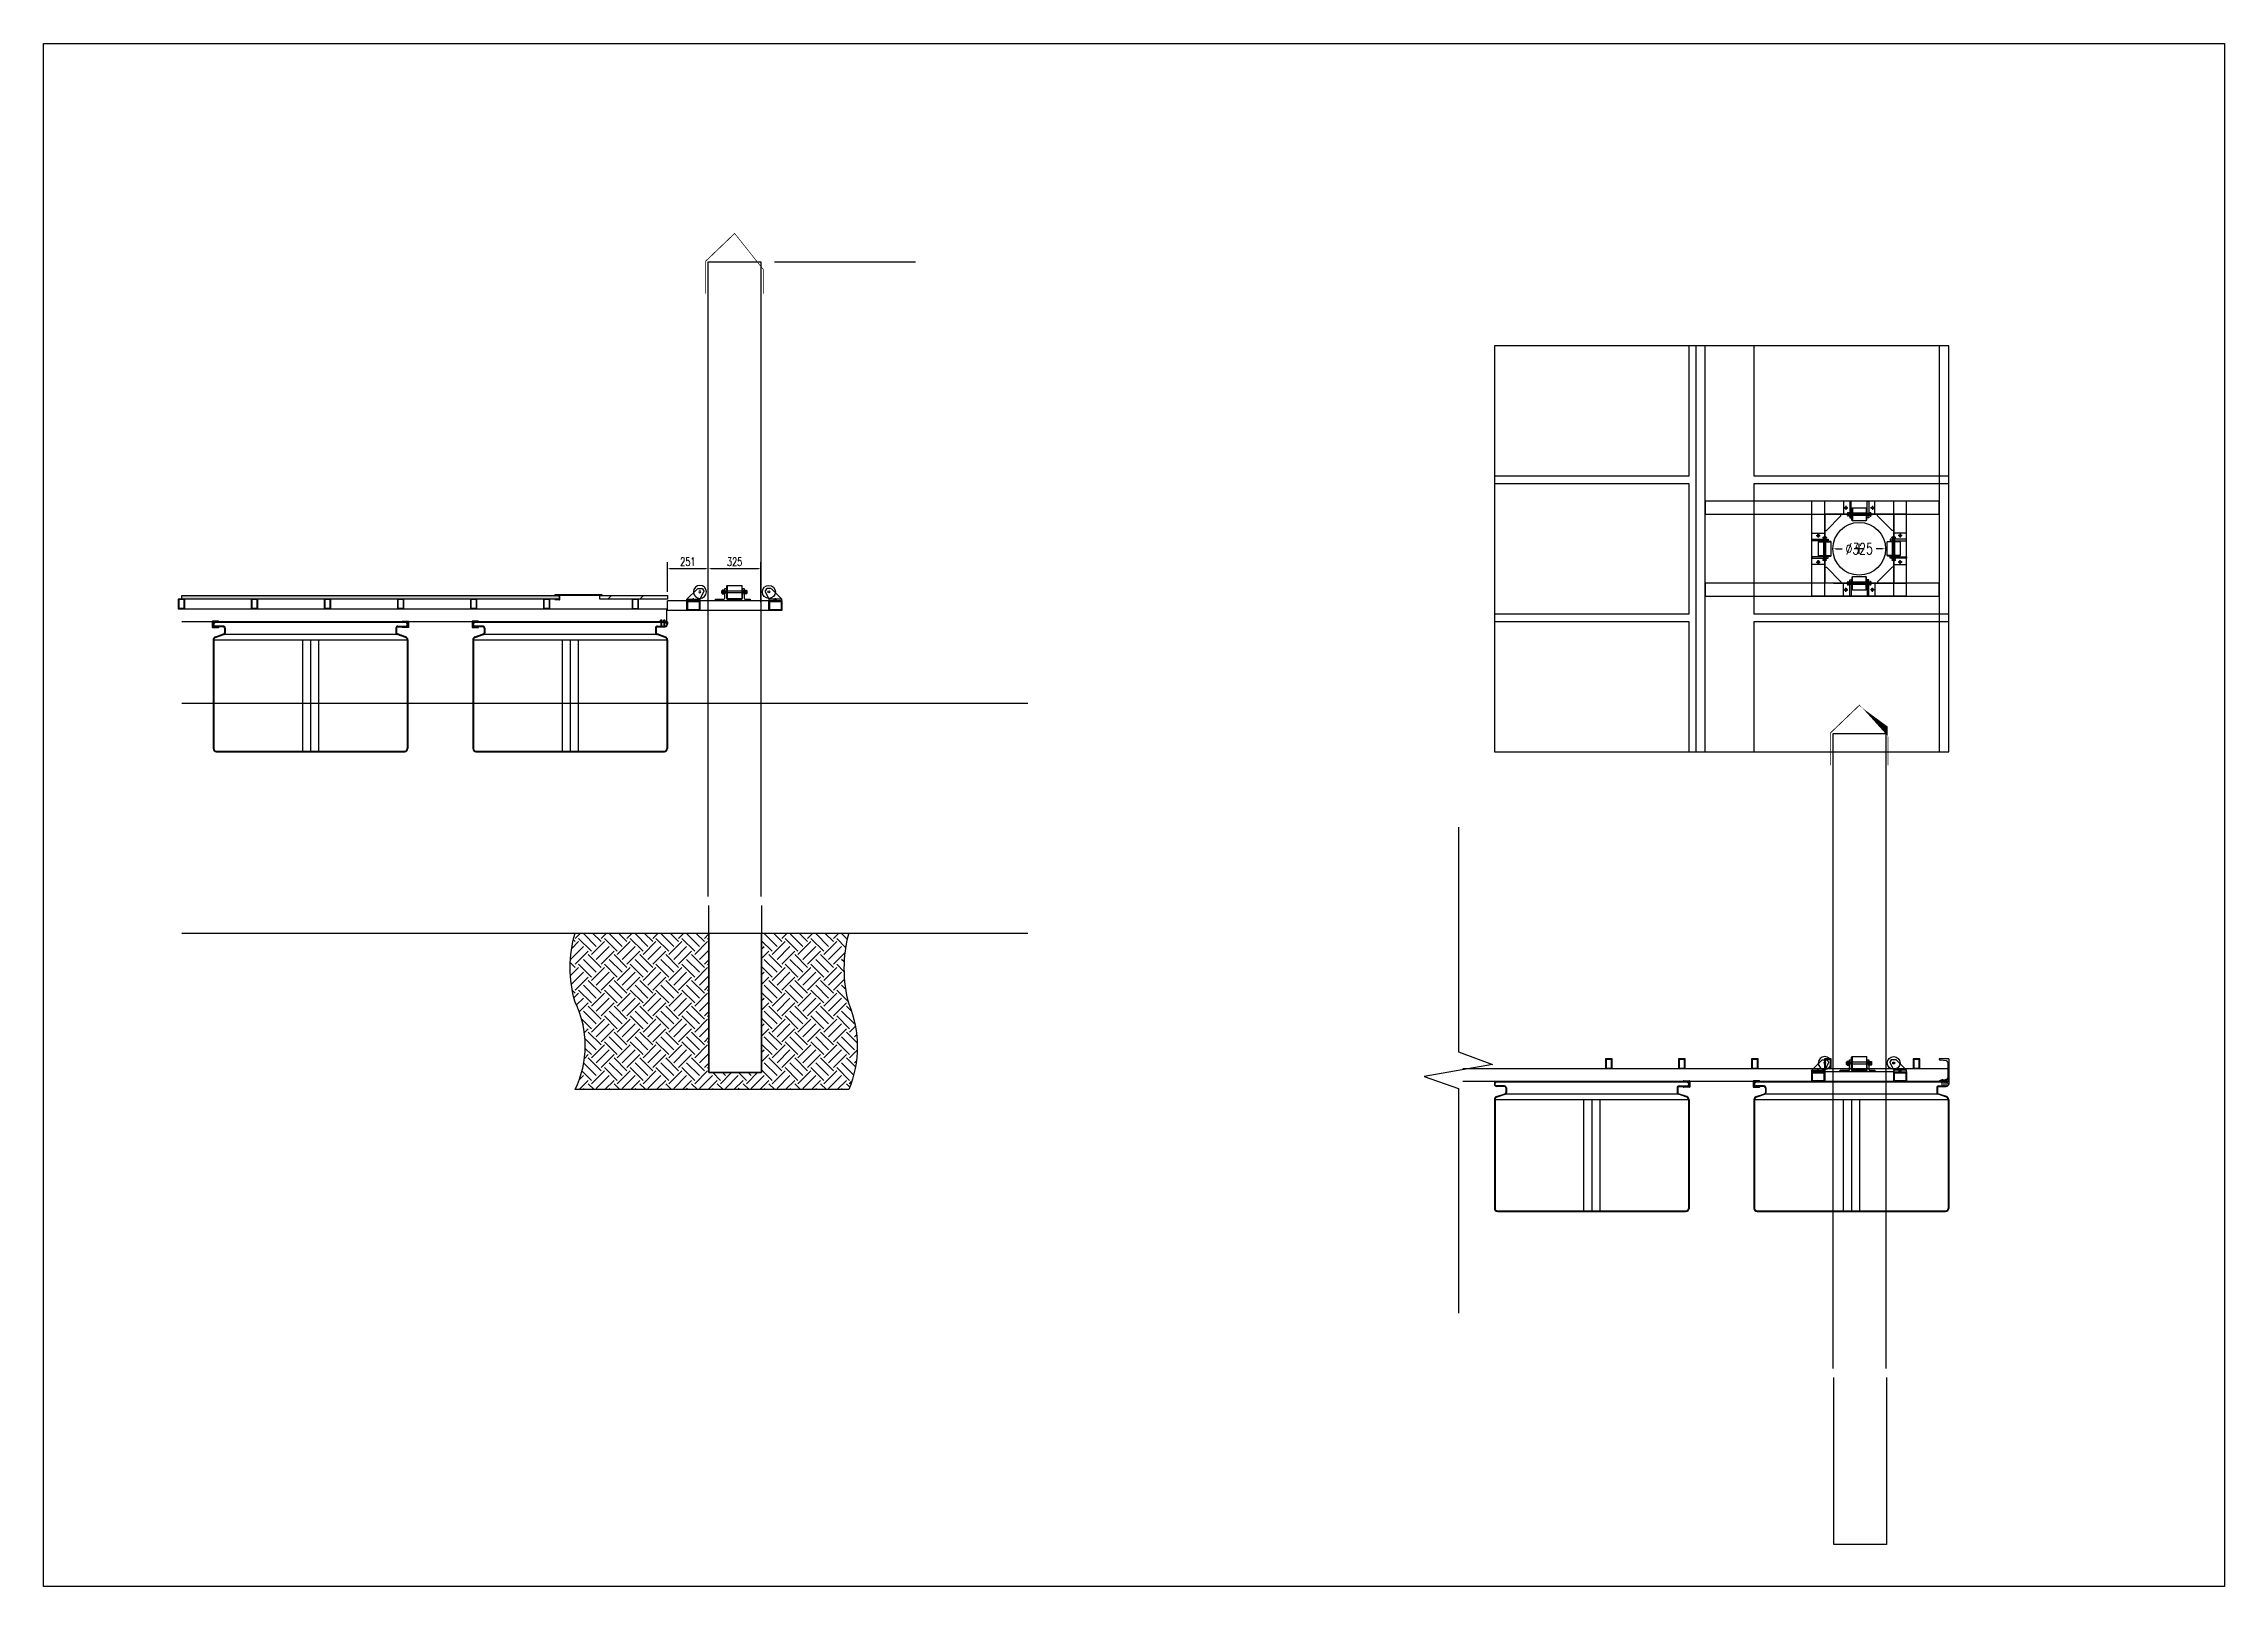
# Model space of a CAD drawing. Header units: millimetres. Extents: x -1714232 to -1367445, y 901519 to 1531173.
# Drawn here: x -1687352 to -1673912, y 901519 to 911023 of the extents above; entities that cross this region are included whole.
import ezdxf

# ---------------------------------------------------------------- set-up
doc = ezdxf.new("R2010")
doc.units = ezdxf.units.MM
doc.header["$LTSCALE"] = 1000
for name, pattern in [('ACAD_ISO03W100', [30, 12, -18]), ('CENTER2', [28.574999999999992, 19.05, -3.174999999999998, 3.174999999999998, -3.174999999999998]), ('DASH', [0.35, 0.25, -0.1]), ('DASHED2', [9.524999999999995, 6.349999999999998, -3.174999999999998]), ('HIDDEN', [0.375, 0.25, -0.125])]:
    doc.linetypes.add(name, pattern=pattern)
doc.layers.get('0').update_dxf_attribs({"linetype": 'CONTINUOUS'})
doc.layers.get('DEFPOINTS').update_dxf_attribs({"linetype": 'CONTINUOUS'})
doc.layers.add('_ACM-LD-SC64', color=251, linetype='CONTINUOUS', lineweight=13)
for name, color, linetype in [('DIM_SYMB', 3, 'CONTINUOUS'), ('PUB_DIM', 3, 'CONTINUOUS'), ('W-ALUMINUM_FRAME铝架', 30, 'CONTINUOUS'), ('W-FLOAT_BOWL浮筒', 253, 'CONTINUOUS'), ('W-MOUNTING固定方式', 5, 'CONTINUOUS'), ('W-STEEL_FRAME钢架', 3, 'CONTINUOUS'), ('W-STEEL_KEEL钢龙骨', 5, 'CONTINUOUS'), ('W-WOOD_FLOOR木地板', 30, 'CONTINUOUS'), ('ZJ', 251, 'CONTINUOUS'), ('扣板', 4, 'CONTINUOUS'), ('结构', 1, 'CONTINUOUS')]:
    doc.layers.add(name, color=color, linetype=linetype)
doc.styles.add('STANDARD_T3', font='simplex.shx', dxfattribs={"width": 0.7, "bigfont": 'gbcbig.shx'})
doc.dimstyles.new('W&&15', dxfattribs={"dimtxt": 52.5, "dimasz": 15, "dimexe": 37.5, "dimexo": 45, "dimgap": 15, "dimtad": 1, "dimdec": 0, "dimzin": 0, "dimdsep": 46, "dimtxsty": 'STANDARD_T3', "dimcen": 0.09, "dimclrd": 1, "dimclre": 1, "dimclrt": 7, "dimazin": 2, "dimtfac": 1, "dimtdec": 0, "dimtix": 1, "dimtmove": 2, "dimatfit": 3, "dimfxl": 100, "dimtolj": 1, "dimtzin": 0, "dimarcsym": 0})
doc.dimstyles.new('W&&20', dxfattribs={"dimtxt": 70, "dimasz": 20, "dimexe": 50, "dimexo": 60, "dimgap": 20, "dimtad": 1, "dimdec": 0, "dimzin": 0, "dimdsep": 46, "dimtxsty": 'STANDARD_T3', "dimcen": 0.09, "dimclrd": 1, "dimclre": 1, "dimclrt": 7, "dimazin": 2, "dimtfac": 1, "dimtdec": 0, "dimtix": 1, "dimtmove": 2, "dimatfit": 3, "dimfxl": 100, "dimtolj": 1, "dimtzin": 0, "dimarcsym": 0})

msp = doc.modelspace()

# ---------------------------------------------------------------- blocks, each defined once
blk = doc.blocks.new('玻璃钢浮箱')
for p, q in [((-1336464.95106362, 1115022.612269829), (-1336464.95106362, 1115007.612269829)), ((-1335264.95106362, 1115022.612269832), (-1336464.95106362, 1115022.612269832)), ((-1335278.527714764, 1115018.612269829), (-1336451.374412476, 1115018.612269832)), ((-1336402.951063621, 1114996.612269829), (-1336451.374412476, 1114996.612269829)), ((-1336402.951063621, 1114992.612269829), (-1336449.95106362, 1114992.612269829)), ((-1336394.951063621, 1114984.612269829), (-1336394.951063621, 1114955.813429174)), ((-1336390.951063621, 1114984.612269829), (-1336390.951063621, 1114955.813429174)), ((-1335338.95106362, 1114984.612269831), (-1335338.95106362, 1114955.813429174)), ((-1335334.95106362, 1114984.612269831), (-1335334.95106362, 1114955.813429174)), ((-1335326.95106362, 1114996.612269831), (-1335278.527714764, 1114996.612269829)), ((-1335326.95106362, 1114992.612269831), (-1335279.95106362, 1114992.612269831)), ((-1335264.95106362, 1115022.612269829), (-1335264.95106362, 1115007.612269829)), ((-1336464.951063623, 1114911.558530298), (-1336464.951063622, 1114241.612269833)), ((-1336460.951063623, 1114912.26945872), (-1335268.951063622, 1114912.269458724)), ((-1336460.951063623, 1114912.26945872), (-1336460.951063623, 1114241.612269833)), ((-1336451.521735378, 1114930.448376054), (-1336400.322794921, 1114948.25749087)), ((-1336450.879067439, 1114926.436843038), (-1336399.00866057, 1114944.479521718)), ((-1335330.893466676, 1114944.479521722), (-1336399.008660571, 1114944.479521719)), ((-1335914.951063629, 1114912.269458722, 1e-08), (-1335914.951063629, 1114226.612269833, 1e-08)), ((-1335864.951063628, 1114912.269458722, 1e-08), (-1335864.951063631, 1114226.612269832, 1e-08)), ((-1335864.951063629, 1114912.269458722, 1e-08), (-1335864.95106363, 1114226.612269832, 1e-08)), ((-1335814.951063628, 1114912.269458722, 1e-08), (-1335814.951063631, 1114226.612269832, 1e-08)), ((-1335279.023059806, 1114926.436843041), (-1335330.893466675, 1114944.479521722)), ((-1335278.380391867, 1114930.448376058), (-1335329.579332324, 1114948.257490873)), ((-1335268.951063622, 1114912.269458724), (-1335268.95106362, 1114241.612269832)), ((-1335264.951063622, 1114911.558530302), (-1335264.951063624, 1114241.611891086)), ((-1336445.951063623, 1114226.612269833), (-1335283.95106362, 1114226.612269832)), ((-1336445.951063622, 1114222.612269833), (-1335283.95106362, 1114222.612269832))]:
    blk.add_line(p, q)
for centre, radius, start, end in [((-1336449.95106362, 1115007.612269829), 15, 180, 270), ((-1336451.374412476, 1115007.612269829), 11, 90, 270), ((-1336402.951063621, 1114984.612269829), 12, 0, 90), ((-1336402.951063621, 1114984.612269829), 8, 0, 90), ((-1335326.95106362, 1114984.612269831), 12, 90, 180), ((-1335326.95106362, 1114984.612269831), 8, 90, 180), ((-1335279.95106362, 1115007.612269831), 15, 270, 0), ((-1335278.527714764, 1115007.612269829), 11, 270, 90), ((-1336444.951063623, 1114911.558530298), 20, 109.1797943720464, 180), ((-1336445.951063623, 1114912.26945872), 15, 109.1797943720464, 180), ((-1336402.951063621, 1114955.813429174), 8, 289.1797943720464, 0), ((-1336402.951063621, 1114955.813429174), 12, 289.1797943720464, 0), ((-1335326.95106362, 1114955.813429174), 12, 180, 250.8202055983708), ((-1335326.95106362, 1114955.813429174), 8, 180, 250.8202055983708), ((-1335283.951063622, 1114912.269458724), 15, 0, 70.82020559837085), ((-1335284.951063622, 1114911.558530302), 20, 0, 70.82020559837085), ((-1336445.951063622, 1114241.612269833), 19, 180, 270), ((-1336445.951063623, 1114241.612269833), 15, 180, 270), ((-1335283.95106362, 1114241.612269832), 15, 270, 0), ((-1335283.95106362, 1114241.612269832), 19, 270, 0)]:
    blk.add_arc(centre, radius, start, end)
blk = doc.blocks.new('0123.')
at = {"layer": '结构', "color": 4, "linetype": 'ByBlock', "ltscale": 0.5}
for p, q in [((448796.9739971925, -94743.68440451115), (448796.9739971925, -94742.68440451115)), ((448797.9739971925, -94741.68440451115), (448835.9739971925, -94741.68440451115)), ((448832.9739971925, -94744.68440451115), (448797.9739971925, -94744.68440451115)), ((448833.9739971925, -94777.68440451115), (448833.9739971925, -94745.68440451115)), ((448836.9739971925, -94742.68440451115), (448836.9739971925, -94780.68440451115)), ((448796.9739971925, -94780.68440451115), (448796.9739971925, -94779.68440451115)), ((448797.9739971925, -94778.68440451115), (448832.9739971925, -94778.68440451115)), ((448835.9739971925, -94781.68440451115), (448797.9739971925, -94781.68440451115))]:
    blk.add_line(p, q, dxfattribs=at)
for centre, start, end in [((448797.9739971925, -94742.68440451115), 90, 180), ((448797.9739971925, -94743.68440451115), 180, 270), ((448832.9739971925, -94745.68440451115), 0, 90), ((448835.9739971925, -94742.68440451115), 0, 90), ((448797.9739971925, -94779.68440451115), 90, 180), ((448797.9739971925, -94780.68440451115), 180, 270), ((448832.9739971925, -94777.68440451115), 270, 0), ((448835.9739971925, -94780.68440451115), 270, 0)]:
    blk.add_arc(centre, 1, start, end, dxfattribs=at)
blk = doc.blocks.new('膨胀螺丝')
at = {"layer": '_ACM-LD-SC64', "color": 8}
for p, q in [((-1332436.829765675, 1115542.888619291), (-1332436.829765675, 1115538.088619291)), ((-1332424.829765675, 1115542.888619291), (-1332436.829765675, 1115542.888619291)), ((-1332424.829765675, 1115538.088619291), (-1332436.829765675, 1115538.088619291)), ((-1332434.429765675, 1115542.888619291), (-1332434.429765675, 1115538.088619291)), ((-1332434.029765675, 1115544.088619291), (-1332432.829765675, 1115545.288619291)), ((-1332434.029765675, 1115542.888619291), (-1332434.029765675, 1115544.088619291)), ((-1332428.829765675, 1115545.288619291), (-1332432.829765675, 1115545.288619291)), ((-1332427.629765675, 1115544.088619291), (-1332428.829765675, 1115545.288619291)), ((-1332427.629765675, 1115542.888619291), (-1332427.629765675, 1115544.088619291)), ((-1332427.229765675, 1115542.888619291), (-1332427.229765675, 1115538.088619291)), ((-1332424.829765675, 1115542.888619291), (-1332424.829765675, 1115538.088619291))]:
    blk.add_line(p, q, dxfattribs=at)
at = {"layer": '_ACM-LD-SC64', "color": 8, "linetype": 'HIDDEN', "ltscale": 5}
blk.add_lwpolyline([(-1332427.229765675, 1115538.088619291), (-1332427.225071973, 1115500.348928018), (-1332434.425071973, 1115500.348928018), (-1332434.429765675, 1115538.088619291)], close=True, dxfattribs=at)
blk = doc.blocks.new('ganglonggu')
at = {"layer": 'W-STEEL_KEEL钢龙骨'}
for points in [[(-1338168.928732046, 1115605.282686594), (-1338128.928732046, 1115605.282686594), (-1338128.928732046, 1115665.282686594), (-1338168.928732046, 1115665.282686594)], [(-1338165.928732046, 1115608.282686594), (-1338131.928732046, 1115608.282686594), (-1338131.928732046, 1115662.282686594), (-1338165.928732046, 1115662.282686594)]]:
    blk.add_lwpolyline(points, close=True, dxfattribs=at)
blk = doc.blocks.new('*D91')
at = {"layer": 'DEFPOINTS', "color": 0, "transparency": 16777216}
for p in [(-1682930.87946305, 907790.0009782678), (-1683255.87946305, 907537.4226927015), (-1682930.87946305, 907537.4226927015)]:
    blk.add_point(p, dxfattribs=at)
at = {"layer": 'PUB_DIM', "color": 1, "lineweight": -2, "transparency": 16777216}
for p, q in [((-1683255.87946305, 907582.4226927015), (-1683255.87946305, 907827.5009782678)), ((-1683240.87946305, 907790.0009782678), (-1682945.87946305, 907790.0009782678)), ((-1682930.87946305, 907582.4226927015), (-1682930.87946305, 907827.5009782678))]:
    blk.add_line(p, q, dxfattribs=at)
at = {"layer": 'PUB_DIM', "color": 1, "transparency": 16777216}
for points in [[(-1683240.87946305, 907792.5009782678), (-1683240.87946305, 907787.5009782678), (-1683255.87946305, 907790.0009782678)], [(-1682945.87946305, 907792.5009782678), (-1682945.87946305, 907787.5009782678), (-1682930.87946305, 907790.0009782678)]]:
    blk.add_solid(points, dxfattribs=at)
at = {"layer": 'PUB_DIM', "color": 7, "transparency": 16777216, "insert": (-1683093.37946305, 907831.2509782678), "char_height": 52.5, "attachment_point": 5, "style": 'STANDARD_T3'}
blk.add_mtext('\\A1;325', dxfattribs=at)
blk = doc.blocks.new('5632.')
for p, q in [((865972.7577480647, -129944.8268070182), (865995.8249615186, -129992.1216033775)), ((865980.8735029197, -129928.5214834217), (865973.7819724404, -129939.0348313285)), ((866075.8249615186, -129992.1216033775), (866013.753893707, -129930.0505355656))]:
    blk.add_line(p, q)
at = {"color": 0}
for p, q in [((866006.682825895, -129927.1216033775), (865984.3432487755, -129927.1216033775)), ((866075.8249615186, -129992.1216033775), (865995.8249615186, -129992.1216033775)), ((865995.8249615186, -129992.1216033775), (865995.8249615186, -130002.1216033775)), ((865995.8249615186, -130002.1216033775), (866075.8249615186, -130002.1216033775)), ((866075.8249615186, -130002.1216033775), (866075.8249615186, -129992.1216033775))]:
    blk.add_line(p, q, dxfattribs=at)
for radius in [40, 6]:
    blk.add_circle((865995.8249615186, -129947.3343983071), radius)
for centre, radius, start, end in [((865977.2517182962, -129942.6349512843), 5, 133.943538768999, 205.9999999985835), ((865984.3432487755, -129932.1216033775), 5, 90, 133.943538768999), ((866006.682825895, -129937.1216033775), 10, 45, 90)]:
    blk.add_arc(centre, radius, start, end)
blk = doc.blocks.new('*D90')
at = {"layer": 'DEFPOINTS', "color": 0, "transparency": 16777216}
for p in [(-1683255.87946305, 907790.0009746565), (-1683507.040310983, 907600.621520987), (-1683255.87946305, 907600.621520987)]:
    blk.add_point(p, dxfattribs=at)
at = {"layer": 'PUB_DIM', "color": 1, "lineweight": -2, "transparency": 16777216}
for p, q in [((-1683507.040310983, 907645.621520987), (-1683507.040310983, 907827.5009746565)), ((-1683492.040310983, 907790.0009746565), (-1683270.87946305, 907790.0009746565)), ((-1683255.87946305, 907645.621520987), (-1683255.87946305, 907827.5009746565))]:
    blk.add_line(p, q, dxfattribs=at)
at = {"layer": 'PUB_DIM', "color": 1, "transparency": 16777216}
for points in [[(-1683492.040310983, 907792.5009746565), (-1683492.040310983, 907787.5009746565), (-1683507.040310983, 907790.0009746565)], [(-1683270.87946305, 907792.5009746565), (-1683270.87946305, 907787.5009746565), (-1683255.87946305, 907790.0009746565)]]:
    blk.add_solid(points, dxfattribs=at)
at = {"layer": 'PUB_DIM', "color": 7, "transparency": 16777216, "insert": (-1683381.459887016, 907831.2509746565), "char_height": 52.5, "attachment_point": 5, "style": 'STANDARD_T3'}
blk.add_mtext('\\A1;251', dxfattribs=at)
blk = doc.blocks.new('*D92')
at = {"layer": 'DEFPOINTS', "color": 0, "transparency": 16777216}
for p in [(-1348647.403743428, 1351918.122760986), (-1348322.403743428, 1351918.122760986)]:
    blk.add_point(p, dxfattribs=at)
at = {"layer": 'W-STEEL_FRAME钢架', "color": 1, "lineweight": -2, "transparency": 16777216}
for p, q in [((-1348627.403743428, 1351918.122760986), (-1348590.070410095, 1351918.122760986)), ((-1348342.403743428, 1351918.122760986), (-1348379.737076761, 1351918.122760986))]:
    blk.add_line(p, q, dxfattribs=at)
at = {"layer": 'W-STEEL_FRAME钢架', "color": 1, "transparency": 16777216}
for points in [[(-1348627.403743428, 1351921.456094319), (-1348627.403743428, 1351914.789427653), (-1348647.403743428, 1351918.122760986)], [(-1348342.403743428, 1351921.456094319), (-1348342.403743428, 1351914.789427653), (-1348322.403743428, 1351918.122760986)]]:
    blk.add_solid(points, dxfattribs=at)
at = {"layer": 'W-STEEL_FRAME钢架', "color": 7, "transparency": 16777216, "insert": (-1348484.903743428, 1351918.122760986), "char_height": 70, "attachment_point": 5, "style": 'STANDARD_T3'}
blk.add_mtext('\\A1;∅325', dxfattribs=at)
blk = doc.blocks.new('A$Cf2775b37')
for p, q in [((195.9999999995343, 585.0000000020955), (196, 505.0000000020955)), ((388.9999999995343, 585.0000000030268), (195.9999999995343, 585.0000000020955)), ((242.9999999995343, 585.0000000023283), (233.9999999995343, 585.0000000023283)), ((233.9999999995343, 585.0000000023283), (234, 483.0000000023283)), ((243, 483.0000000023283), (242.9999999995343, 585.0000000023283)), ((247.4999999997672, 542.0000000023283), (250.4999999997672, 545.0000000023283)), ((247.5000000002328, 468.0000000023283), (247.4999999997672, 542.0000000023283)), ((250.4999999997672, 545.0000000023283), (334.4999999997672, 545.000000002794)), ((250.4999999997672, 545.0000000023283), (250.5000000002328, 465.0000000023283)), ((334.4999999997672, 545.000000002794), (337.4999999997672, 542.000000002794)), ((334.4999999997672, 545.000000002794), (334.5000000002328, 465.000000002794)), ((337.4999999997672, 542.000000002794), (337.5000000002328, 468.000000002794)), ((342, 483.000000002794), (341.9999999995343, 585.000000002794)), ((341.9999999995343, 585.000000002794), (350.9999999995343, 585.0000000030268)), ((350.9999999995343, 585.0000000030268), (351, 483.0000000030268)), ((389, 505.0000000030268), (388.9999999995343, 585.0000000030268)), ((196, 505.0000000020955), (389, 505.0000000030268)), ((231.5, 493.0000000023283), (231.5, 517.0000000023283)), ((231.5, 517.0000000023283), (234, 517.0000000023283)), ((234, 493.0000000023283), (231.5, 493.0000000023283)), ((234, 517.0000000023283), (234, 493.0000000023283)), ((234, 483.0000000023283), (243, 483.0000000023283)), ((243, 493.0000000023283), (243, 517.0000000023283)), ((243, 517.0000000023283), (245.5, 517.0000000023283)), ((245.5, 493.0000000023283), (243, 493.0000000023283)), ((245.5, 517.0000000023283), (245.5, 493.0000000023283)), ((250.5000000002328, 465.0000000023283), (247.5000000002328, 468.0000000023283)), ((334.5000000002328, 465.000000002794), (250.5000000002328, 465.0000000023283)), ((337.5000000002328, 468.000000002794), (334.5000000002328, 465.000000002794)), ((342, 517.000000002794), (339.5, 517.000000002794)), ((339.5, 517.000000002794), (339.5, 493.000000002794)), ((339.5, 493.000000002794), (342, 493.000000002794)), ((342, 493.000000002794), (342, 517.000000002794)), ((351, 483.0000000030268), (342, 483.000000002794)), ((353.5, 517.0000000030268), (351, 517.0000000030268)), ((351, 517.0000000030268), (351, 493.0000000030268)), ((351, 493.0000000030268), (353.5, 493.0000000030268)), ((353.5, 493.0000000030268), (353.5, 517.0000000030268)), ((0, 389.0000000009313), (80, 389.0000000009313)), ((0, 196.0000000009313), (0, 389.0000000009313)), ((0, 342.0000000009313), (0, 351.0000000009313)), ((0, 351.0000000009313), (102, 351.0000000009313)), ((102, 342.0000000009313), (0, 342.0000000009313)), ((43, 337.5000000009313), (40, 334.5000000009313)), ((40, 334.5000000009313), (40, 250.5000000009313)), ((40, 334.5000000009313), (120, 334.5000000009313)), ((117, 337.5000000009313), (43, 337.5000000009313)), ((92, 353.5000000009313), (68, 353.5000000009313)), ((68, 353.5000000009313), (68, 351.0000000009313)), ((68, 351.0000000009313), (92, 351.0000000009313)), ((92, 342.0000000009313), (68, 342.0000000009313)), ((68, 342.0000000009313), (68, 339.5000000009313)), ((68, 339.5000000009313), (92, 339.5000000009313)), ((80, 389.0000000009313), (80, 196.0000000009313)), ((92, 351.0000000009313), (92, 353.5000000009313)), ((92, 339.5000000009313), (92, 342.0000000009313)), ((102, 351.0000000009313), (102, 342.0000000009313)), ((120, 334.5000000009313), (117, 337.5000000009313)), ((120, 250.5000000009313), (120, 334.5000000009313)), ((465, 334.500000004191), (468, 337.500000004191)), ((465, 250.500000004191), (465, 334.500000004191)), ((545, 334.500000004191), (465, 334.500000004191)), ((468, 337.500000004191), (542, 337.500000004191)), ((483, 351.000000004191), (483, 342.000000004191)), ((585, 351.000000004191), (483, 351.000000004191)), ((483, 342.000000004191), (585, 342.000000004191)), ((493, 351.000000004191), (493, 353.500000004191)), ((493, 353.500000004191), (517, 353.500000004191)), ((517, 351.000000004191), (493, 351.000000004191)), ((493, 339.500000004191), (493, 342.000000004191)), ((493, 342.000000004191), (517, 342.000000004191)), ((517, 339.500000004191), (493, 339.500000004191)), ((585, 389.000000004191), (505, 389.000000004191)), ((505, 389.000000004191), (505, 196.000000004191)), ((517, 353.500000004191), (517, 351.000000004191)), ((517, 342.000000004191), (517, 339.500000004191)), ((542, 337.500000004191), (545, 334.500000004191)), ((545, 334.500000004191), (545, 250.500000004191)), ((585, 196.000000004191), (585, 389.000000004191)), ((585, 342.000000004191), (585, 351.000000004191)), ((102, 243.0000000009313), (0, 243.0000000009313)), ((0, 243.0000000009313), (0, 234.0000000009313)), ((0, 234.0000000009313), (102, 234.0000000009313)), ((80, 196.0000000009313), (0, 196.0000000009313)), ((40, 250.5000000009313), (43, 247.5000000009313)), ((40, 250.5000000009313), (120, 250.5000000009313)), ((43, 247.5000000009313), (117, 247.5000000009313)), ((68, 243.0000000009313), (68, 245.5000000009313)), ((68, 245.5000000009313), (92, 245.5000000009313)), ((92, 243.0000000009313), (68, 243.0000000009313)), ((68, 231.5000000009313), (68, 234.0000000009313)), ((68, 234.0000000009313), (92, 234.0000000009313)), ((92, 231.5000000009313), (68, 231.5000000009313)), ((92, 245.5000000009313), (92, 243.0000000009313)), ((92, 234.0000000009313), (92, 231.5000000009313)), ((102, 234.0000000009313), (102, 243.0000000009313)), ((117, 247.5000000009313), (120, 250.5000000009313)), ((468, 247.500000004191), (465, 250.500000004191)), ((545, 250.500000004191), (465, 250.500000004191)), ((542, 247.500000004191), (468, 247.500000004191)), ((483, 234.000000004191), (483, 243.000000004191)), ((483, 243.000000004191), (585, 243.000000004191)), ((585, 234.000000004191), (483, 234.000000004191)), ((493, 245.500000004191), (493, 243.000000004191)), ((517, 245.500000004191), (493, 245.500000004191)), ((493, 243.000000004191), (517, 243.000000004191)), ((493, 234.000000004191), (493, 231.500000004191)), ((517, 234.000000004191), (493, 234.000000004191)), ((493, 231.500000004191), (517, 231.500000004191)), ((505, 196.000000004191), (585, 196.000000004191)), ((517, 243.000000004191), (517, 245.500000004191)), ((517, 231.500000004191), (517, 234.000000004191)), ((545, 250.500000004191), (542, 247.500000004191)), ((585, 243.000000004191), (585, 234.000000004191)), ((196.0000000025611, 2.095475792884827e-09), (196.0000000020955, 80.00000000209548)), ((196.0000000020955, 80.00000000209548), (389.0000000020955, 80.0000000030268)), ((389.0000000025611, 3.026798367500305e-09), (196.0000000025611, 2.095475792884827e-09)), ((234.0000000020955, 92.00000000209548), (231.5000000020955, 92.00000000209548)), ((231.5000000020955, 92.00000000209548), (231.5000000020955, 68.00000000209548)), ((231.5000000020955, 68.00000000209548), (234.0000000020955, 68.00000000209548)), ((234.0000000018626, 102.0000000020955), (243.0000000018626, 102.0000000023283)), ((234.0000000025611, 2.095475792884827e-09), (234.0000000018626, 102.0000000020955)), ((234.0000000020955, 68.00000000209548), (234.0000000020955, 92.00000000209548)), ((243.0000000025611, 2.328306436538696e-09), (234.0000000025611, 2.095475792884827e-09)), ((243.0000000018626, 102.0000000023283), (243.0000000025611, 2.328306436538696e-09)), ((245.5000000020955, 92.0000000023283), (243.0000000020955, 92.0000000023283)), ((243.0000000020955, 92.0000000023283), (243.0000000020955, 68.0000000023283)), ((243.0000000020955, 68.0000000023283), (245.5000000020955, 68.0000000023283)), ((245.5000000020955, 68.0000000023283), (245.5000000020955, 92.0000000023283)), ((250.5000000018626, 120.0000000023283), (247.5000000018626, 117.0000000023283)), ((247.5000000018626, 117.0000000023283), (247.5000000023283, 43.00000000232831)), ((247.5000000023283, 43.00000000232831), (250.5000000023283, 40.00000000232831)), ((334.5000000018626, 120.000000002794), (250.5000000018626, 120.0000000023283)), ((250.5000000023283, 40.00000000232831), (250.5000000018626, 120.0000000023283)), ((250.5000000023283, 40.00000000232831), (334.5000000023283, 40.00000000279397)), ((337.5000000018626, 117.000000002794), (334.5000000018626, 120.000000002794)), ((334.5000000023283, 40.00000000279397), (334.5000000018626, 120.000000002794)), ((334.5000000023283, 40.00000000279397), (337.5000000023283, 43.00000000279397)), ((337.5000000023283, 43.00000000279397), (337.5000000018626, 117.000000002794)), ((339.5000000020955, 92.00000000279397), (342.0000000020955, 92.00000000279397)), ((339.5000000020955, 68.00000000279397), (339.5000000020955, 92.00000000279397)), ((342.0000000020955, 68.00000000279397), (339.5000000020955, 68.00000000279397)), ((351.0000000018626, 102.000000002794), (342.0000000018626, 102.000000002794)), ((342.0000000018626, 102.000000002794), (342.0000000025611, 2.793967723846436e-09)), ((342.0000000020955, 92.00000000279397), (342.0000000020955, 68.00000000279397)), ((342.0000000025611, 2.793967723846436e-09), (351.0000000025611, 2.793967723846436e-09)), ((351.0000000025611, 2.793967723846436e-09), (351.0000000018626, 102.000000002794)), ((351.0000000020955, 92.00000000279397), (353.5000000020955, 92.00000000279397)), ((351.0000000020955, 68.00000000279397), (351.0000000020955, 92.00000000279397)), ((353.5000000020955, 68.00000000279397), (351.0000000020955, 68.00000000279397)), ((353.5000000020955, 92.00000000279397), (353.5000000020955, 68.00000000279397)), ((389.0000000020955, 80.0000000030268), (389.0000000025611, 3.026798367500305e-09))]:
    blk.add_line(p, q)
at = {"color": 3, "linetype": 'CENTER2', "ltscale": 0.5}
for p, q in [((198.9999999997672, 545.0000000020955), (222.9999999997672, 545.0000000023283)), ((210.9999999997672, 557.0000000023283), (210.9999999997672, 533.0000000023283)), ((385.9999999997672, 545.0000000030268), (361.9999999997672, 545.0000000030268)), ((373.9999999997672, 557.0000000030268), (373.9999999997672, 533.0000000030268)), ((248, 505.0000000023283), (229, 505.0000000023283)), ((337, 505.000000002794), (356, 505.0000000030268)), ((28, 374.0000000009313), (52, 374.0000000009313)), ((40, 386.0000000009313), (40, 362.0000000009313)), ((80, 337.0000000009313), (80, 356.0000000009313)), ((505, 337.000000004191), (505, 356.000000004191)), ((557, 374.000000004191), (533, 374.000000004191)), ((545, 386.000000004191), (545, 362.000000004191)), ((28, 211.0000000009313), (52, 211.0000000009313)), ((40, 199.0000000009313), (40, 223.0000000009313)), ((80, 248.0000000009313), (80, 229.0000000009313)), ((505, 248.000000004191), (505, 229.000000004191)), ((557, 211.000000004191), (533, 211.000000004191)), ((545, 199.000000004191), (545, 223.000000004191)), ((199.0000000023283, 40.00000000209548), (223.0000000023283, 40.00000000209548)), ((211.0000000023283, 28.00000000209548), (211.0000000020955, 52.00000000209548)), ((248.0000000020955, 80.0000000023283), (229.0000000020955, 80.00000000209548)), ((337.0000000020955, 80.00000000279397), (356.0000000020955, 80.00000000279397)), ((386.0000000023283, 40.0000000030268), (362.0000000023283, 40.00000000279397)), ((374.0000000023283, 28.00000000279397), (374.0000000020955, 52.00000000279397))]:
    blk.add_line(p, q, dxfattribs=at)
at = {"color": 5}
for p, q in [((180.0000000114087, 505.0000000020955), (80.0000000114087, 505.000000001397)), ((80.0000000114087, 505.000000001397), (80.00000001187436, 405.000000001397)), ((80.00000001187436, 405.000000001397), (90.00000001187436, 405.0000000016298)), ((90.00000001187436, 405.0000000016298), (180.0000000114087, 495.0000000020955)), ((180.0000000114087, 495.0000000020955), (180.0000000114087, 505.0000000020955)), ((405.0000000111759, 495.0000000388827), (405.0000000111759, 505.0000000388827)), ((405.0000000111759, 505.0000000388827), (505.0000000111759, 505.0000000395812)), ((495.0000000116415, 405.0000000393484), (405.0000000111759, 495.0000000388827)), ((505.0000000116415, 405.0000000395812), (495.0000000116415, 405.0000000393484)), ((505.0000000111759, 505.0000000395812), (505.0000000116415, 405.0000000395812)), ((322.5000000011642, 292.500000002794), (262.5000000011642, 292.5000000023283)), ((322.5000000009313, 292.500000002794), (262.5000000009313, 292.5000000023283)), ((292.5000000011642, 262.5000000023283), (292.5000000009313, 322.5000000023283)), ((292.5000000011642, 262.5000000025611), (292.5000000009313, 322.5000000025611)), ((80.00000001187436, 180.0000000037253), (90.00000001187436, 180.0000000034925)), ((80.0000000114087, 80.00000000372529), (80.00000001187436, 180.0000000037253)), ((90.00000001187436, 180.0000000034925), (180.0000000114087, 90.0000000030268)), ((495.0000000116415, 179.9999999657739), (405.0000000111759, 89.99999996623956)), ((505.0000000116415, 179.9999999655411), (495.0000000116415, 179.9999999657739)), ((505.0000000111759, 79.99999996554106), (505.0000000116415, 179.9999999655411)), ((180.0000000114087, 80.0000000030268), (80.0000000114087, 80.00000000372529)), ((133.1370850030798, 80.00000000162981), (451.8629150006454, 80.00000000325963)), ((180.0000000114087, 90.0000000030268), (180.0000000114087, 80.0000000030268)), ((405.0000000111759, 89.99999996623956), (405.0000000111759, 79.99999996623956)), ((405.0000000111759, 79.99999996623956), (505.0000000111759, 79.99999996554106))]:
    blk.add_line(p, q, dxfattribs=at)
at = {"color": 5, "lineweight": 5}
blk.add_line((80.00000001164153, 505.0000000016298), (505.0000000116415, 505.0000000037253), dxfattribs=at)
at = {"color": 0}
for p, q in [((217.5, 509.2679491946474), (220.5, 511.0000000020955)), ((217.5, 500.7320508097764), (217.5, 509.2679491946474)), ((220.5, 499.0000000020955), (217.5, 500.7320508097764)), ((220.5, 511.0000000020955), (364.5, 511.0000000030268)), ((220.5, 511.0000000020955), (220.5, 499.0000000020955)), ((364.5, 499.0000000030268), (220.5, 499.0000000020955)), ((364.5, 511.0000000030268), (367.5, 509.2679491953459)), ((364.5, 511.0000000030268), (364.5, 499.0000000030268)), ((367.5, 500.7320508104749), (364.5, 499.0000000030268)), ((367.5, 509.2679491953459), (367.5, 500.7320508104749)), ((75.73205080768093, 367.5000000009313), (74, 364.5000000009313)), ((74, 364.5000000009313), (74, 220.5000000009313)), ((74, 364.5000000009313), (86, 364.5000000009313)), ((84.26794919231907, 367.5000000009313), (75.73205080768093, 367.5000000009313)), ((86, 364.5000000009313), (84.26794919231907, 367.5000000009313)), ((86, 220.5000000009313), (86, 364.5000000009313)), ((499, 364.500000004191), (500.7320508076809, 367.500000004191)), ((499, 220.500000004191), (499, 364.500000004191)), ((511, 364.500000004191), (499, 364.500000004191)), ((500.7320508076809, 367.500000004191), (509.2679491923191, 367.500000004191)), ((509.2679491923191, 367.500000004191), (511, 364.500000004191)), ((511, 364.500000004191), (511, 220.500000004191)), ((74, 220.5000000009313), (75.73205080768093, 217.5000000009313)), ((74, 220.5000000009313), (86, 220.5000000009313)), ((75.73205080768093, 217.5000000009313), (84.26794919231907, 217.5000000009313)), ((84.26794919231907, 217.5000000009313), (86, 220.5000000009313)), ((500.7320508076809, 217.500000004191), (499, 220.500000004191)), ((511, 220.500000004191), (499, 220.500000004191)), ((509.2679491923191, 217.500000004191), (500.7320508076809, 217.500000004191)), ((511, 220.500000004191), (509.2679491923191, 217.500000004191)), ((220.5000000020955, 86.00000000209548), (217.5000000020955, 84.26794919464737)), ((217.5000000020955, 84.26794919464737), (217.5000000020955, 75.73205080977641)), ((217.5000000020955, 75.73205080977641), (220.5000000020955, 74.00000000209548)), ((364.5000000020955, 86.0000000030268), (220.5000000020955, 86.00000000209548)), ((220.5000000020955, 74.00000000209548), (220.5000000020955, 86.00000000209548)), ((220.5000000020955, 74.00000000209548), (364.5000000020955, 74.0000000030268)), ((367.5000000020955, 84.26794919534586), (364.5000000020955, 86.0000000030268)), ((364.5000000020955, 74.0000000030268), (364.5000000020955, 86.0000000030268)), ((364.5000000020955, 74.0000000030268), (367.5000000020955, 75.7320508104749)), ((367.5000000020955, 75.7320508104749), (367.5000000020955, 84.26794919534586))]:
    blk.add_line(p, q, dxfattribs=at)
at = {"color": 8, "linetype": 'Continuous', "lineweight": 15}
for p, q in [((221.0853176470846, 512.0271925718989), (222.0426588235423, 513.1162278661504)), ((224.4499999999534, 511.0000000023283), (221.5500000000466, 511.0000000023283)), ((224.9146823529154, 512.0271925718989), (223.9573411764577, 513.1162278661504)), ((360.0853176470846, 512.0271925725974), (361.0426588235423, 513.1162278668489)), ((360.5500000000466, 511.0000000030268), (363.4499999999534, 511.0000000030268)), ((363.9146823529154, 512.0271925725974), (362.9573411764577, 513.1162278668489)), ((72.97280743042938, 363.9146823538467), (71.88377213617787, 362.957341177389)), ((72.97280743042938, 360.0853176480159), (71.88377213617787, 361.0426588244736)), ((74, 360.5500000009779), (74, 363.4500000008848)), ((511, 360.5500000042375), (511, 363.4500000041444)), ((512.0271925695706, 363.9146823571064), (513.1162278638221, 362.9573411806487)), ((512.0271925695706, 360.0853176512755), (513.1162278638221, 361.0426588277332)), ((72.97280743042938, 224.9146823538467), (71.88377213617787, 223.957341177389)), ((72.97280743042938, 221.0853176480159), (71.88377213617787, 222.0426588244736)), ((74, 224.4500000008848), (74, 221.5500000009779)), ((511, 224.4500000041444), (511, 221.5500000042375)), ((512.0271925695706, 224.9146823571064), (513.1162278638221, 223.9573411806487)), ((512.0271925695706, 221.0853176512755), (513.1162278638221, 222.0426588277332)), ((221.0853176491801, 72.97280743252486), (222.0426588256378, 71.88377213827334)), ((224.4500000020489, 74.00000000209548), (221.550000002142, 74.00000000209548)), ((224.9146823550109, 72.97280743252486), (223.9573411785532, 71.88377213827334)), ((360.0853176491801, 72.97280743322335), (361.0426588256378, 71.88377213897184)), ((360.550000002142, 74.00000000279397), (363.4500000020489, 74.00000000279397)), ((363.9146823550109, 72.97280743322335), (362.9573411785532, 71.88377213897184))]:
    blk.add_line(p, q, dxfattribs=at)
at = {"color": 7, "linetype": 'Continuous', "lineweight": 15}
for p, q in [((221.5500000000466, 511.0000000023283), (221.5500000000466, 492.4918918942567)), ((221.5500000000466, 492.4918918942567), (223, 492.4918918942567)), ((223, 511.0000000023283), (223, 492.4918918942567)), ((224.4499999999534, 495.0000000023283), (223, 495.0000000023283)), ((224.4499999999534, 495.0000000023283), (224.4499999999534, 511.0000000023283)), ((360.5500000000466, 495.0000000030268), (360.5500000000466, 511.0000000030268)), ((360.5500000000466, 495.0000000030268), (362, 495.0000000030268)), ((362, 511.0000000030268), (362, 492.4918918949552)), ((363.4499999999534, 492.4918918949552), (362, 492.4918918949552)), ((363.4499999999534, 511.0000000030268), (363.4499999999534, 492.4918918949552)), ((74, 363.4500000008848), (92.50810810807161, 363.4500000008848)), ((74, 362.0000000009313), (92.50810810807161, 362.0000000009313)), ((90, 360.5500000009779), (74, 360.5500000009779)), ((90, 360.5500000009779), (90, 362.0000000009313)), ((92.50810810807161, 363.4500000008848), (92.50810810807161, 362.0000000009313)), ((511, 363.4500000041444), (492.4918918919284, 363.4500000041444)), ((492.4918918919284, 363.4500000041444), (492.4918918919284, 362.000000004191)), ((511, 362.000000004191), (492.4918918919284, 362.000000004191)), ((495, 360.5500000042375), (495, 362.000000004191)), ((495, 360.5500000042375), (511, 360.5500000042375)), ((90, 224.4500000008848), (74, 224.4500000008848)), ((74, 223.0000000009313), (92.50810810807161, 223.0000000009313)), ((74, 221.5500000009779), (92.50810810807161, 221.5500000009779)), ((90, 224.4500000008848), (90, 223.0000000009313)), ((92.50810810807161, 221.5500000009779), (92.50810810807161, 223.0000000009313)), ((492.4918918919284, 221.5500000042375), (492.4918918919284, 223.000000004191)), ((511, 223.000000004191), (492.4918918919284, 223.000000004191)), ((511, 221.5500000042375), (492.4918918919284, 221.5500000042375)), ((495, 224.4500000041444), (511, 224.4500000041444)), ((495, 224.4500000041444), (495, 223.000000004191)), ((221.550000002142, 74.00000000209548), (221.550000002142, 92.50810811016709)), ((221.550000002142, 92.50810811016709), (223.0000000020955, 92.50810811016709)), ((223.0000000020955, 74.00000000209548), (223.0000000020955, 92.50810811016709)), ((224.4500000020489, 90.00000000209548), (223.0000000020955, 90.00000000209548)), ((224.4500000020489, 90.00000000209548), (224.4500000020489, 74.00000000209548)), ((360.550000002142, 90.00000000279397), (360.550000002142, 74.00000000279397)), ((360.550000002142, 90.00000000279397), (362.0000000020955, 90.00000000279397)), ((363.4500000020489, 92.50810811086558), (362.0000000020955, 92.50810811086558)), ((362.0000000020955, 74.00000000279397), (362.0000000020955, 92.50810811086558)), ((363.4500000020489, 74.00000000279397), (363.4500000020489, 92.50810811086558))]:
    blk.add_line(p, q, dxfattribs=at)
at = {"linetype": 'DASHED2'}
for p, q in [((243, 511.5000000023283), (234, 511.5000000023283)), ((243, 498.5000000023283), (234, 498.5000000023283)), ((337.5, 511.3000000028405), (247.5, 511.3000000023749)), ((337.5, 498.7000000029802), (247.5, 498.7000000025146)), ((342, 511.500000002794), (351, 511.5000000030268)), ((342, 498.500000002794), (351, 498.5000000030268)), ((73.5, 342.0000000009313), (73.5, 351.0000000009313)), ((73.69999999995343, 247.5000000009313), (73.69999999995343, 337.5000000009313)), ((86.29999999981374, 247.5000000009313), (86.29999999981374, 337.5000000009313)), ((86.5, 342.0000000009313), (86.5, 351.0000000009313)), ((498.5, 342.000000004191), (498.5, 351.000000004191)), ((498.7000000001863, 247.500000004191), (498.7000000001863, 337.500000004191)), ((511.3000000000466, 247.500000004191), (511.3000000000466, 337.500000004191)), ((511.5, 342.000000004191), (511.5, 351.000000004191)), ((73.5, 243.0000000009313), (73.5, 234.0000000009313)), ((86.5, 243.0000000009313), (86.5, 234.0000000009313)), ((498.5, 243.000000004191), (498.5, 234.000000004191)), ((511.5, 243.000000004191), (511.5, 234.000000004191)), ((243.0000000020955, 86.5000000023283), (234.0000000020955, 86.5000000023283)), ((243.0000000020955, 73.5000000023283), (234.0000000020955, 73.50000000209548)), ((337.5000000020955, 86.30000000284053), (247.5000000020955, 86.30000000237487)), ((337.5000000020955, 73.7000000027474), (247.5000000020955, 73.70000000228174)), ((342.0000000020955, 86.50000000279397), (351.0000000020955, 86.50000000279397)), ((342.0000000020955, 73.50000000279397), (351.0000000020955, 73.50000000279397))]:
    blk.add_line(p, q, dxfattribs=at)
at = {"color": 3, "linetype": 'CENTER2'}
for p, q in [((342.9719580251258, 505.000000002794), (242.0280419746414, 505.0000000023283)), ((80, 242.0280419755727), (80, 342.9719580260571)), ((505, 242.0280419788323), (505, 342.9719580293167)), ((342.9719580272213, 80.00000000279397), (242.0280419767369, 80.0000000023283))]:
    blk.add_line(p, q, dxfattribs=at)
at = {"color": 5}
blk.add_circle((292.5000000009313, 292.5000000025611), 162.5, dxfattribs=at)
for centre, major_axis, ratio, start_param, end_param in [((210.9999999997672, 545.0000000023283), (-4.949747468312681, 4.949747468312681), 0.9999999999972327, 0.7853981634320935, 7.06858347061168), ((373.9999999997672, 545.0000000030268), (-4.949747468312681, 4.949747468312681), 0.9999999999972327, 0.7853981633988321, 7.068583470578418), ((545, 374.000000004191), (4.949747468312681, 4.949747468312681), 0.9999999999972325, 0.7853981633988321, 7.068583470578418), ((545, 211.000000004191), (4.949747468312681, 4.949747468312681), 0.9999999999972325, 0.7853981633988321, 7.068583470578418)]:
    blk.add_ellipse(centre, major_axis=major_axis, ratio=ratio, start_param=start_param, end_param=end_param)
at = {"color": 7, "linetype": 'Continuous', "lineweight": 15}
for centre, major_axis, ratio, start_param, end_param in [((223, 514.2052631601691), (2.050609665433929, 2.050609665433929), 1, 4.648122817928831, 9.489044123225238), ((220.1823407202028, 511.0000000023283), (-0.9670811511594437, 0.9670811511594437), 0.9999999998970569, 3.926990817038713, 4.776655142751953), ((223, 514.2052631601691), (1.025304832658152, 1.025304832658152), 1, 4.648122817981839, 9.48904412317223), ((220.1823407202028, 511.0000000023283), (-1.992385983959172, 1.992385983959172), 0.9999999999365224, 3.92699081701898, 4.776655142823958), ((225.8176592797972, 511.0000000023283), (1.992385983959171, 1.992385983959171), 0.999999999936523, 1.506530164355628, 2.356194490160606), ((225.8176592797972, 511.0000000023283), (0.9670811511594437, 0.9670811511594437), 0.9999999998970567, 1.506530164427633, 2.356194490140873), ((511, 364.8176592839882), (0.9670811511594437, 0.9670811511594437), 0.9999999998970569, 3.926990817038713, 4.776655142751952), ((511, 364.8176592839882), (1.992385983959172, 1.992385983959172), 0.9999999999365222, 3.92699081701898, 4.776655142823957), ((511, 359.1823407243937), (-1.992385983959171, 1.992385983959171), 0.999999999936523, 4.648122817945421, 5.4977871437504), ((511, 359.1823407243937), (-0.9670811511594437, 0.9670811511594437), 0.9999999998970566, 4.648122818017426, 5.497787143730666), ((514.2052631578408, 362.000000004191), (2.050609665433929, 2.050609665433929), 1, 3.077326491133935, 7.918247796430341), ((514.2052631578408, 362.000000004191), (1.025304832658152, 1.025304832658152), 1, 3.077326491186943, 7.918247796377333), ((70.79473684215918, 223.0000000009313), (2.050609665433929, 2.050609665433929), 1, 6.218919144723728, 11.05984045002013), ((70.79473684215918, 223.0000000009313), (1.025304832658152, 1.025304832658152), 1, 6.218919144776736, 11.05984044996713), ((74, 225.8176592807285), (-1.992385983959171, 1.992385983959171), 0.999999999936523, 1.506530164355628, 2.356194490160606), ((74, 220.1823407211341), (1.992385983959172, 1.992385983959172), 0.9999999999365222, 0.7853981634291872, 1.635062489234165), ((74, 225.8176592807285), (-0.9670811511594437, 0.9670811511594437), 0.9999999998970566, 1.506530164427633, 2.356194490140873), ((74, 220.1823407211341), (0.9670811511594437, 0.9670811511594437), 0.9999999998970569, 0.7853981634489199, 1.63506248916216), ((362.0000000020955, 70.79473684495315), (2.050609665433929, 2.050609665433929), 1, 1.506530164339039, 6.347451469635445), ((359.1823407222982, 74.00000000279397), (0.9670811511594437, 0.9670811511594437), 0.9999999998970567, 4.648122818017425, 5.497787143730666), ((362.0000000020955, 70.79473684495315), (1.025304832658152, 1.025304832658152), 1, 1.506530164392046, 6.347451469582436), ((359.1823407222982, 74.00000000279397), (1.992385983959171, 1.992385983959171), 0.999999999936523, 4.648122817945421, 5.4977871437504), ((364.8176592818927, 74.00000000279397), (-1.992385983959172, 1.992385983959172), 0.9999999999365224, 0.7853981634291873, 1.635062489234165), ((364.8176592818927, 74.00000000279397), (-0.9670811511594437, 0.9670811511594437), 0.9999999998970569, 0.78539816344892, 1.63506248916216)]:
    blk.add_ellipse(centre, major_axis=major_axis, ratio=ratio, start_param=start_param, end_param=end_param, dxfattribs=at)
at = {"color": 0, "extrusion": (0, 0, -0.9999999999999998)}
for centre, major_axis, ratio, start_param, end_param in [((223, 505.0000000023283), (-1.131370849893882, 1.131370849893882), 0.9999999999790169, 5.497787143626127, 11.78097245080571), ((362, 505.000000002794), (-1.131370849989238, 1.131370849989238), 0.9999999999559687, 5.497787143760123, 11.78097245093971), ((505, 362.000000004191), (1.131370849989238, 1.131370849989238), 0.9999999999559689, -0.7853981634194639, 5.497787143760123), ((505, 223.000000004191), (1.131370849989238, 1.131370849989238), 0.9999999999559689, -0.7853981634194639, 5.497787143760123)]:
    blk.add_ellipse(centre, major_axis=major_axis, ratio=ratio, start_param=start_param, end_param=end_param, dxfattribs=at)
at = {"color": 7, "linetype": 'Continuous', "lineweight": 15, "extrusion": (0, 0, -1)}
for centre, major_axis, ratio, start_param, end_param in [((362, 514.2052631608676), (-2.050609665433929, 2.050609665433929), 1, 4.648122817928831, 9.489044123225238), ((359.1823407202028, 511.0000000030268), (-0.9670811511594437, 0.9670811511594437), 0.9999999998970567, 1.506530164427633, 2.356194490140873), ((362, 514.2052631608676), (-1.025304832658152, 1.025304832658152), 1, 4.648122817981839, 9.48904412317223), ((364.8176592797972, 511.0000000030268), (0.9670811511594437, 0.9670811511594437), 0.9999999998970569, 3.926990817038713, 4.776655142751953), ((70.79473684215918, 362.0000000009313), (-2.050609665433929, 2.050609665433929), 1, 3.077326491133935, 7.918247796430341), ((70.79473684215918, 362.0000000009313), (-1.025304832658152, 1.025304832658152), 1, 3.077326491186943, 7.918247796377333), ((74, 364.8176592807285), (-1.992385983959172, 1.992385983959172), 0.9999999999365222, 3.92699081701898, 4.776655142823957), ((74, 364.8176592807285), (-0.9670811511594437, 0.9670811511594437), 0.9999999998970569, 3.926990817038713, 4.776655142751952), ((74, 359.1823407211341), (0.9670811511594437, 0.9670811511594437), 0.9999999998970566, 4.648122818017426, 5.497787143730666), ((511, 225.8176592839882), (0.9670811511594437, 0.9670811511594437), 0.9999999998970566, 1.506530164427633, 2.356194490140873), ((511, 220.1823407243937), (-1.992385983959172, 1.992385983959172), 0.9999999999365222, 0.7853981634291872, 1.635062489234165), ((511, 220.1823407243937), (-0.9670811511594437, 0.9670811511594437), 0.9999999998970569, 0.7853981634489199, 1.63506248916216), ((514.2052631578408, 223.000000004191), (-2.050609665433929, 2.050609665433929), 1, 6.218919144723728, 11.05984045002013), ((514.2052631578408, 223.000000004191), (-1.025304832658152, 1.025304832658152), 1, 6.218919144776736, 11.05984044996713), ((223.0000000020955, 70.79473684425466), (-2.050609665433929, 2.050609665433929), 1, 1.506530164339039, 6.347451469635445), ((220.1823407222982, 74.00000000209548), (0.9670811511594437, 0.9670811511594437), 0.9999999998970569, 0.78539816344892, 1.63506248916216), ((223.0000000020955, 70.79473684425466), (-1.025304832658152, 1.025304832658152), 1, 1.506530164392046, 6.347451469582436), ((225.8176592818927, 74.00000000209548), (-0.9670811511594437, 0.9670811511594437), 0.9999999998970567, 4.648122818017425, 5.497787143730666)]:
    blk.add_ellipse(centre, major_axis=major_axis, ratio=ratio, start_param=start_param, end_param=end_param, dxfattribs=at)
at = {"color": 7, "linetype": 'Continuous', "lineweight": 15, "extrusion": (0, 0, -0.9999999999999998)}
for centre, major_axis, ratio, start_param, end_param in [((359.1823407202028, 511.0000000030268), (-1.992385983959171, 1.992385983959171), 0.999999999936523, 1.506530164355628, 2.356194490160606), ((364.8176592797972, 511.0000000030268), (1.992385983959172, 1.992385983959172), 0.9999999999365224, 3.92699081701898, 4.776655142823958), ((74, 359.1823407211341), (1.992385983959171, 1.992385983959171), 0.999999999936523, 4.648122817945421, 5.4977871437504), ((511, 225.8176592839882), (1.992385983959171, 1.992385983959171), 0.999999999936523, 1.506530164355628, 2.356194490160606), ((220.1823407222982, 74.00000000209548), (1.992385983959172, 1.992385983959172), 0.9999999999365224, 0.7853981634291873, 1.635062489234165), ((225.8176592818927, 74.00000000209548), (-1.992385983959171, 1.992385983959171), 0.999999999936523, 4.648122817945421, 5.4977871437504)]:
    blk.add_ellipse(centre, major_axis=major_axis, ratio=ratio, start_param=start_param, end_param=end_param, dxfattribs=at)
at = {"extrusion": (0, 0, -1)}
for centre in [(40, 374.0000000009313), (40, 211.0000000009313)]:
    blk.add_ellipse(centre, major_axis=(-4.949747468312681, 4.949747468312681), ratio=0.9999999999972325, start_param=0.7853981633988321, end_param=7.068583470578418, dxfattribs=at)
at = {"color": 0}
for centre, major_axis, ratio, start_param, end_param in [((80, 362.0000000009313), (-1.131370849989238, 1.131370849989238), 0.9999999999559689, -0.7853981634194639, 5.497787143760123), ((80, 223.0000000009313), (-1.131370849989238, 1.131370849989238), 0.9999999999559689, -0.7853981634194639, 5.497787143760123), ((223.0000000020955, 80.0000000023283), (1.131370849989238, 1.131370849989238), 0.999999999955969, 2.356194490315848, 8.639379797495435), ((362.0000000020955, 80.00000000279397), (1.131370849893882, 1.131370849893882), 0.9999999999790169, 2.356194490181853, 8.639379797361439)]:
    blk.add_ellipse(centre, major_axis=major_axis, ratio=ratio, start_param=start_param, end_param=end_param, dxfattribs=at)
at = {"extrusion": (0, 0, -0.9999999999999998)}
for centre in [(211.0000000023283, 40.00000000209548), (374.0000000023283, 40.00000000279397)]:
    blk.add_ellipse(centre, major_axis=(-4.949747468385539, 4.949747468385539), ratio=0.9999999999677939, start_param=5.497787143766035, end_param=11.78097245094562, dxfattribs=at)
at = {"layer": 'W-STEEL_FRAME钢架', "color": 5}
for p, q in [((1.373700797557831e-08, 2.328306436538696e-10), (1.373700797557831e-08, 585.0000000030268)), ((585.0000000002328, 585.0000000030268), (1.373700797557831e-08, 585.0000000030268)), ((80.00000001396984, 1.164153218269348e-09), (80.00000001373701, 585.0000000030268)), ((505.0000000002328, 5.820766091346741e-09), (505, 585.000000002794)), ((585.0000000002328, 6.752088665962219e-09), (585.0000000002328, 585.0000000030268)), ((503.2778612123802, 505.0000000030268), (80.0000000114087, 505.0000000034925)), ((585.0000000002328, 6.752088665962219e-09), (1.373700797557831e-08, 0)), ((505.0000000002328, 80.00000000651926), (80.00000001396984, 80.00000000023283))]:
    blk.add_line(p, q, dxfattribs=at)
at = {"layer": 'W-STEEL_FRAME钢架'}
for p, q in [((1.373700797557831e-08, 505.0000000395812), (80.00000001396984, 505.0000000395812)), ((1.373700797557831e-08, 80.00000000023283), (1.373700797557831e-08, 505.0000000395812)), ((80.00000001396984, 505.0000000395812), (80.00000001396984, 80.00000000023283)), ((585.0000000002328, 505.0000000395812), (505.0000000002328, 505.0000000395812)), ((505.0000000002328, 505.0000000395812), (505.0000000002328, 80.00000000046566)), ((585.0000000002328, 80.00000000046566), (585.0000000002328, 505.0000000395812)), ((80.00000001396984, 80.00000000023283), (1.373700797557831e-08, 80.00000000023283)), ((505.0000000002328, 80.00000000046566), (585.0000000002328, 80.00000000046566))]:
    blk.add_line(p, q, dxfattribs=at)
dim = blk.add_diameter_dim_2p(p1=(130.0000000009313, 292.5000000025611), p2=(455.0000000009313, 292.5000000025611), dimstyle='W&&20', dxfattribs=at)
dim.commit()
dim.dimension.update_dxf_attribs({"geometry": '*D92', "text_midpoint": (292.5000000011642, 292.5000000025611), "dimtype": 131, "insert": (1348777.403743429, -1351625.622760983)})

# ---------------------------------------------------------------- dimensions: what is measured, and where the dimension line sits
at = {"layer": 'PUB_DIM'}
for base, p1, p2, picture, middle in [((-1683255.87946305, 907790.0009746565), (-1683507.040310983, 907600.621520987), (-1683255.87946305, 907600.621520987), '*D90', (-1683381.459887016, 907831.2509746565)), ((-1682930.87946305, 907790.0009782678), (-1683255.87946305, 907537.4226927015), (-1682930.87946305, 907537.4226927015), '*D91', (-1683093.37946305, 907831.2509782678))]:
    dim = msp.add_linear_dim(base=base, p1=p1, p2=p2, dimstyle='W&&15', dxfattribs=at)
    dim.commit()
    dim.dimension.update_dxf_attribs({"geometry": picture, "text_midpoint": middle})

# ---------------------------------------------------------------- hatches: boundary and pattern name
h = msp.add_hatch()
h.set_pattern_fill('土壤', color=256, scale=30, angle=45)
h.set_pattern_definition([(45, (-3002528.869460765, -1023087.945523134), (0, 159.0990257669732), [112.5, -112.5]), (45, (-3002558.700528096, -1023058.114455802), (0, 159.0990257669732), [112.5, -112.5]), (45, (-3002588.531595428, -1023028.283388471), (0, 159.0990257669732), [112.5, -112.5]), (135, (-3002588.531595428, -1023008.39601025), (-159.0990257669732, 2.842170943040401e-14), [112.5, -112.5]), (135, (-3002558.700528096, -1022978.564942919), (-159.0990257669732, 2.842170943040401e-14), [112.5, -112.5]), (135, (-3002528.869460765, -1022948.733875587), (-159.0990257669732, 2.842170943040401e-14), [112.5, -112.5])])
edge = h.paths.add_edge_path()
edge.add_line((-1682926.87884895, 905542.9300334055), (-1682390.323016037, 905542.9300334055))
edge.add_arc((-1681593.043464615, 905324.9549428789), 826.5396682594758, 164.7090876036048, 195.2909123963952)
edge.add_arc((-1683026.403510635, 904843.0997640111), 688.6443905466099, -22.53127899476482, 22.53127899476482, ccw=False)
edge.add_line((-1682390.323016037, 904579.2196756699), (-1684076.305485826, 904579.2196756699))
edge.add_arc((-1684627.581090487, 904848.9389433363), 613.7208450469742, 333.9291642894453, 386.0708357105547)
edge.add_arc((-1683355.753642274, 905330.7941222041), 751.1302177831844, 163.5951725134529, 196.4048274865471, ccw=False)
edge.add_line((-1684076.305485826, 905542.9300334055), (-1683251.878698042, 905542.9300334055))
edge.add_line((-1683251.878698042, 905542.9300334055), (-1683251.87822822, 904683.6112258069))
edge.add_line((-1683251.87822822, 904683.6112258069), (-1682926.87822822, 904683.6112258069))
edge.add_line((-1682926.87822822, 904683.6112258069), (-1682926.87884895, 905542.9300334055))
at = {"layer": 'W-ALUMINUM_FRAME铝架'}
h = msp.add_hatch(dxfattribs=at)
h.set_pattern_fill('金属', color=4, scale=5)
h.set_pattern_definition([(45, (-351064.0180437171, -208177.5780111933), (-8.838834764831844, 8.838834764831844), []), (45, (-351058.1254872172, -208177.5780111933), (-8.838834764831844, 8.838834764831844), [])])
edge = h.paths.add_edge_path()
edge.add_line((-1683909.761732199, 907627.3026711114), (-1684173.644521652, 907627.3026711114))
edge.add_line((-1684173.644521652, 907627.3026711114), (-1684200.980589194, 907627.3026711114))
edge.add_arc((-1684200.718788411, 907625.8256943515), 1.49999999997874, 100.0515325538867, 278.4424035466266)
edge.add_line((-1684200.498565714, 907624.3419484284), (-1684173.423099284, 907624.3026711114))
edge.add_line((-1684173.423099284, 907624.3026711114), (-1684173.423099284, 907600.3026711114))
edge.add_line((-1684173.423099284, 907600.3026711114), (-1684200.980589194, 907600.3026711114))
edge.add_arc((-1684200.718788411, 907598.8256943515), 1.49999999997874, 100.0515325538867, 278.4424035466266)
edge.add_line((-1684200.498565714, 907597.3419484284), (-1684173.423099284, 907597.3026711114))
edge.add_line((-1684173.423099284, 907597.3026711114), (-1684170.423099284, 907597.3026711114))
edge.add_line((-1684170.423099284, 907597.3026711114), (-1684170.423099284, 907624.3026711114))
edge.add_line((-1684170.423099284, 907624.3026711114), (-1683909.761732198, 907624.3026711114))
edge.add_line((-1683909.761732199, 907624.3026711114), (-1683909.761732199, 907627.3026711114))
at = {"layer": 'W-WOOD_FLOOR木地板'}
h = msp.add_hatch(dxfattribs=at)
h.set_pattern_fill('木纹01', color=256, scale=10, angle=45)
h.set_pattern_definition([(45, (-3003022.524499388, -1025385.425528024), (0, 56.5685424949238), [2, -38]), (45, (-3003045.151916387, -1025402.396090772), (0, 56.5685424949238), [4, -36]), (45, (-3003028.181353638, -1025382.597100899), (0, 56.5685424949238), [2, -38]), (45, (-3003047.980343511, -1025396.739236523), (0, 56.5685424949238), [2, -38]), (45, (-3003032.423994325, -1025378.354460212), (0, 56.5685424949238), [2, -38]), (45, (-3003049.394557074, -1025392.496595836), (0, 56.5685424949238), [2, -38]), (45, (-3003035.25242145, -1025375.526033087), (0, 56.5685424949238), [2, -38]), (45, (-3003053.637197761, -1025388.253955149), (0, 56.5685424949238), [2, -22, 2, -14]), (45, (-3003056.465624886, -1025385.425528024), (0, 56.5685424949238), [4, -20, 2, -14]), (45, (-3003062.122479135, -1025382.597100899), (0, 56.5685424949238), [2, -6, 2, -16, 2, -12]), (45, (-3003066.365119822, -1025381.182887337), (0, 56.5685424949238), [2, -8, 4, -26]), (45, (-3003049.394557074, -1025361.383897464), (0, 56.5685424949238), [2, -38]), (45, (-3003069.193546947, -1025378.354460212), (0, 56.5685424949238), [2, -10, 2, -26]), (90, (-3003045.151916387, -1025408.052945022), (-28.28427124800001, 28.28427124800001), [5.65684, -50.91170248]), (90, (-3003021.110285826, -1025384.011314462), (-28.28427124800001, 28.28427124800001), [11.313708, -45.25483448]), (90, (-3003035.25242145, -1025369.869178838), (-28.28427124800001, 28.28427124800001), [2.8284, -53.74014248]), (90, (-3003062.122479135, -1025391.082382274), (-28.28427124800001, 28.28427124800001), [8.485280000000001, -48.08326248]), (90, (-3003038.080848575, -1025367.040751713), (-28.28427124800001, 28.28427124800001), [14.142136, -42.42640648]), (90, (-3003042.323489262, -1025362.798111026), (-28.28427124800001, 28.28427124800001), [8.485280000000001, -48.08326248]), (0, (-3003050.808770636, -1025365.626538151), (28.28427124800001, 28.284271248), [2.8284, -53.74014248]), (0, (-3003038.080848575, -1025398.153450085), (28.28427124800001, 28.284271248), [5.65684, -50.91170248]), (0, (-3003047.980343511, -1025385.425528024), (28.28427124800001, 28.284271248), [5.65684, -50.91170248]), (0, (-3003033.838207887, -1025382.597100899), (28.28427124800001, 28.284271248), [5.65684, -50.91170248]), (0, (-3003046.566129949, -1025372.697605963), (28.28427124800001, 28.284271248), [5.65684, -50.91170248]), (0, (-3003047.980343511, -1025368.454965276), (28.28427124800001, 28.284271248), [8.485280000000001, -48.08326248]), (0, (-3003038.080848575, -1025392.496595836), (28.28427124800001, 28.284271248), [8.485280000000001, -48.08326248]), (0, (-3003035.25242145, -1025386.839741586), (28.28427124800001, 28.284271248), [8.485280000000001, -48.08326248]), (0, (-3003049.394557074, -1025381.182887337), (28.28427124800001, 28.284271248), [8.485280000000001, -48.08326248]), (0, (-3003047.980343511, -1025376.94024665), (28.28427124800001, 28.284271248), [8.485280000000001, -48.08326248]), (71.5650512, (-3003049.394557074, -1025400.98187721), (28.28427123614903, 28.2842712587801), [4.472135599999993, -84.97058319999991]), (71.5650512, (-3003026.767140076, -1025381.182887337), (28.28427123614903, 28.2842712587801), [17.88854399999997, -71.5541750799999]), (71.5650512, (-3003031.009780763, -1025376.94024665), (28.28427123614903, 28.2842712587801), [17.88854399999997, -71.5541750799999]), (71.5650512, (-3003033.838207887, -1025374.111819525), (28.28427123614903, 28.2842712587801), [17.88855999999998, -26.79999999999998, 8.944399999999987, -35.80975907999995]), (71.5650512, (-3003035.25242145, -1025367.040751713), (28.28427123614903, 28.2842712587801), [4.472135599999993, -84.97058319999991]), (71.5650512, (-3003070.607760509, -1025382.597100899), (28.28427123614903, 28.2842712587801), [4.472135599999993, -84.97058319999991]), (71.5650512, (-3003047.980343511, -1025359.969683901), (28.28427123614903, 28.2842712587801), [8.944271999999986, -80.4984470799999]), (18.43494879999998, (-3003029.5955672, -1025392.496595836), (28.28427125878011, 28.28427123614901), [8.944271999999996, -80.49844707999999]), (18.43494879999998, (-3003046.566129949, -1025395.325022961), (28.28427125878011, 28.28427123614901), [8.944271999999996, -80.49844707999999]), (18.43494879999998, (-3003042.323489262, -1025399.567663648), (28.28427125878011, 28.28427123614901), [4.472135599999999, -84.97044707999997]), (18.43494879999998, (-3003047.980343511, -1025391.082382274), (28.28427125878011, 28.28427123614901), [13.416408, -76.02631107999999]), (18.43494879999998, (-3003042.323489262, -1025385.425528024), (28.28427125878011, 28.28427123614901), [8.944271999999996, -80.49844707999999]), (18.43494879999998, (-3003040.909275699, -1025381.182887337), (28.28427125878011, 28.28427123614901), [8.944271999999996, -80.49844707999999]), (18.43494879999998, (-3003052.222984198, -1025386.839741586), (28.28427125878011, 28.28427123614901), [4.472135599999999, -84.97044707999997]), (18.43494879999998, (-3003053.637197761, -1025382.597100899), (28.28427125878011, 28.28427123614901), [4.472135599999999, -84.97044707999997]), (18.43494879999998, (-3003047.980343511, -1025365.626538151), (28.28427125878011, 28.28427123614901), [4.472135599999999, -84.97044707999997]), (18.43494879999998, (-3003039.495062137, -1025376.94024665), (28.28427125878011, 28.28427123614901), [4.472135599999999, -84.97044707999997]), (18.43494879999998, (-3003060.708265573, -1025381.182887337), (28.28427125878011, 28.28427123614901), [13.416408, -76.02631107999999]), (18.43494879999998, (-3003064.95090626, -1025379.768673775), (28.28427125878011, 28.28427123614901), [8.944271999999996, -80.49844707999999]), (18.43494879999998, (-3003040.909275699, -1025372.697605963), (28.28427125878011, 28.28427123614901), [4.471999999999999, -40.24799999999999, 4.471999999999999, -40.25071908]), (18.43494879999998, (-3003055.051411323, -1025375.526033087), (28.28427125878011, 28.28427123614901), [8.944271999999996, -80.49844707999999]), (18.43494879999998, (-3003056.465624886, -1025371.2833924), (28.28427125878011, 28.28427123614901), [8.944271999999996, -80.49844707999999]), (18.43494879999998, (-3003067.779333385, -1025376.94024665), (28.28427125878011, 28.28427123614901), [8.944271999999996, -80.49844707999999]), (18.43494879999998, (-3003059.29405201, -1025368.454965276), (28.28427125878011, 28.28427123614901), [8.944271999999996, -80.49844707999999])])
h.paths.add_polyline_path([(-1686501.014578361, 907623.7706453172), (-1684174.040310983, 907623.7706453172), (-1684174.040310983, 907600.9827874682), (-1686501.014578361, 907600.9827874682)])
h = msp.add_hatch(dxfattribs=at)
h.set_pattern_fill('饰面砖', color=256, scale=70, angle=315)
h.set_pattern_definition([(45, (-345470.1460616959, -208078.6611656072), (-98.99494936611663, 98.99494936611667), [])])
h.paths.add_polyline_path([(-1683924.040310983, 907623.4093788359), (-1683507.040310983, 907623.4093788359), (-1683507.040310983, 907600.621520987), (-1683924.040310983, 907600.621520987)])

# ---------------------------------------------------------------- linework, layer by layer
at = {"color": 3, "linetype": 'CENTER2', "ltscale": 0.5}
for p, q in [((-1683347.040310984, 907585.621520987, -1e-08), (-1683347.040310984, 907605.621520987, -1e-08)), ((-1682842.040310984, 907585.6215209875, -1e-08), (-1682842.040310984, 907605.6215209875, -1e-08)), ((-1676415.15556737, 904683.1293458103), (-1676415.15556737, 904703.1293458103)), ((-1675910.15556737, 904683.1293458107), (-1675910.15556737, 904703.1293458107))]:
    msp.add_line(p, q, dxfattribs=at)
at = {"color": 4}
for p, q in [((-1683169.86930985, 907644.1103262103, -1e-08), (-1683173.86930985, 907644.1103262103, -1e-08)), ((-1683169.86930985, 907650.1103262103, -1e-08), (-1683172.86930985, 907650.1103262103, -1e-08)), ((-1683172.86930985, 907638.1103262103, -1e-08), (-1683169.86930985, 907638.1103262103, -1e-08)), ((-1676237.984566236, 904741.6181510335), (-1676241.984566236, 904741.6181510335)), ((-1676237.984566236, 904747.6181510335), (-1676240.984566236, 904747.6181510335)), ((-1676240.984566236, 904735.6181510335), (-1676237.984566236, 904735.6181510335))]:
    msp.add_line(p, q, dxfattribs=at)
for p, q in [((-1683167.86930985, 907649.6103262103, -1e-08), (-1683160.86930985, 907649.6103262103, -1e-08)), ((-1683160.86930985, 907638.6103262103, -1e-08), (-1683167.86930985, 907638.6103262103, -1e-08)), ((-1683156.86930985, 907643.0655625102, -1e-08), (-1683160.86930985, 907646.4114377222, -1e-08)), ((-1683156.86930985, 907640.7644509983, -1e-08), (-1683160.86930985, 907644.1103262103, -1e-08)), ((-1683138.86930985, 907604.621520987, -1e-08), (-1683049.86930985, 907604.621520987, -1e-08)), ((-1683031.86930985, 907643.0655625102, -1e-08), (-1683027.86930985, 907646.4114377222, -1e-08)), ((-1683031.86930985, 907640.7644509983, -1e-08), (-1683027.86930985, 907644.1103262103, -1e-08)), ((-1683020.86930985, 907649.6103262103, -1e-08), (-1683027.86930985, 907649.6103262103, -1e-08)), ((-1683027.86930985, 907638.6103262103, -1e-08), (-1683020.86930985, 907638.6103262103, -1e-08)), ((-1683018.86930985, 907637.1103262103, -1e-08), (-1683018.86930985, 907651.1103262103, -1e-08)), ((-1683507.040310983, 907530.621520987, -1e-08), (-1683507.040310983, 907590.621520987, -1e-08)), ((-1676235.984566236, 904747.1181510335), (-1676228.984566236, 904747.1181510335)), ((-1676228.984566236, 904736.1181510335), (-1676235.984566236, 904736.1181510335)), ((-1676224.984566236, 904740.5733873334), (-1676228.984566236, 904743.9192625454)), ((-1676224.984566236, 904738.2722758215), (-1676228.984566236, 904741.6181510335)), ((-1676206.984566236, 904702.1293458103), (-1676117.984566236, 904702.1293458103)), ((-1676099.984566236, 904740.5733873334), (-1676095.984566236, 904743.9192625454)), ((-1676099.984566236, 904738.2722758215), (-1676095.984566236, 904741.6181510335)), ((-1676088.984566236, 904747.1181510335), (-1676095.984566236, 904747.1181510335)), ((-1676095.984566236, 904736.1181510335), (-1676088.984566236, 904736.1181510335)), ((-1676086.984566236, 904734.6181510335), (-1676086.984566236, 904748.6181510335)), ((-1675669.0644654, 904768.1293458126), (-1675669.0644654, 904765.5043458126)), ((-1675611.0644654, 904768.1293458126), (-1675669.0644654, 904768.1293458126)), ((-1675625.619180069, 904756.8848172795), (-1675664.3144654, 904760.7543458126)), ((-1675617.0644654, 904747.4319639725), (-1675617.0644654, 904648.5267276526)), ((-1675611.0644654, 904768.1293458126), (-1675611.0644654, 904628.1293458126)), ((-1678411.0644654, 904628.129345808), (-1678411.0644654, 904613.129345808)), ((-1677211.0644654, 904628.1293458103), (-1678411.0644654, 904628.12934581)), ((-1678411.064465403, 904517.0756062767), (-1678411.064465402, 903847.129345811)), ((-1678407.064465403, 904517.7865346987), (-1677215.064465402, 904517.7865347022)), ((-1678407.064465403, 904517.7865346987), (-1678407.064465403, 903847.129345811)), ((-1678397.635137158, 904535.9654520326), (-1678346.436196701, 904553.7745668488)), ((-1677224.641116544, 904624.129345808), (-1678397.487814256, 904624.12934581)), ((-1678349.064465401, 904602.129345808), (-1678397.487814256, 904602.129345808)), ((-1678396.992469219, 904531.9539190168), (-1678345.12206235, 904549.9965976968)), ((-1678349.064465401, 904598.129345808), (-1678396.0644654, 904598.129345808)), ((-1677277.006868456, 904549.9965977003), (-1678345.122062351, 904549.9965976973)), ((-1678341.064465401, 904590.129345808), (-1678341.064465401, 904561.330505152)), ((-1678337.064465401, 904590.129345808), (-1678337.064465401, 904561.330505152)), ((-1677861.064465409, 904517.7865347003), (-1677861.064465409, 903832.129345811)), ((-1677811.064465408, 904517.7865347005), (-1677811.064465411, 903832.1293458107)), ((-1677811.064465409, 904517.7865347005), (-1677811.06446541, 903832.1293458107)), ((-1677761.064465408, 904517.7865347005), (-1677761.064465411, 903832.1293458105)), ((-1677285.0644654, 904590.1293458091), (-1677285.0644654, 904561.3305051529)), ((-1677281.0644654, 904590.1293458091), (-1677281.0644654, 904561.3305051529)), ((-1677225.136461586, 904531.9539190191), (-1677277.006868455, 904549.9965977)), ((-1677224.493793647, 904535.9654520361), (-1677275.692734104, 904553.7745668511)), ((-1677273.0644654, 904602.1293458091), (-1677224.641116544, 904602.129345808)), ((-1677273.0644654, 904598.1293458091), (-1677226.0644654, 904598.1293458091)), ((-1677215.064465402, 904517.7865347022), (-1677215.0644654, 903847.1293458103)), ((-1677211.0644654, 904628.129345808), (-1677211.0644654, 904613.129345808)), ((-1677211.064465402, 904517.0756062802), (-1677211.064465404, 903847.1289670649)), ((-1676811.0644654, 904628.129345808), (-1676811.0644654, 904613.129345808)), ((-1675611.0644654, 904628.1293458103), (-1676811.0644654, 904628.12934581)), ((-1676811.064465403, 904517.0756062767), (-1676811.064465402, 903847.129345811)), ((-1676807.064465403, 904517.7865346987), (-1675615.064465402, 904517.7865347022)), ((-1676807.064465403, 904517.7865346987), (-1676807.064465403, 903847.129345811)), ((-1676797.635137158, 904535.9654520326), (-1676746.436196701, 904553.7745668488)), ((-1675624.641116544, 904624.129345808), (-1676797.487814256, 904624.12934581)), ((-1676749.064465401, 904602.129345808), (-1676797.487814256, 904602.129345808)), ((-1676796.992469219, 904531.9539190168), (-1676745.12206235, 904549.9965976968)), ((-1676749.064465401, 904598.129345808), (-1676796.0644654, 904598.129345808)), ((-1675677.006868456, 904549.9965977003), (-1676745.122062351, 904549.9965976973)), ((-1676741.064465401, 904590.129345808), (-1676741.064465401, 904561.330505152)), ((-1676737.064465401, 904590.129345808), (-1676737.064465401, 904561.330505152)), ((-1676261.064465409, 904517.7865347003), (-1676261.064465409, 903832.129345811)), ((-1676211.064465408, 904517.7865347005), (-1676211.064465411, 903832.1293458107)), ((-1676211.064465409, 904517.7865347005), (-1676211.06446541, 903832.1293458107)), ((-1676161.064465408, 904517.7865347005), (-1676161.064465411, 903832.1293458105)), ((-1675685.0644654, 904590.1293458091), (-1675685.0644654, 904561.3305051529)), ((-1675681.0644654, 904590.1293458091), (-1675681.0644654, 904561.3305051529)), ((-1675625.136461586, 904531.9539190191), (-1675677.006868455, 904549.9965977)), ((-1675624.493793647, 904535.9654520361), (-1675675.692734104, 904553.7745668511)), ((-1675673.0644654, 904602.1293458091), (-1675624.641116544, 904602.129345808)), ((-1675673.0644654, 904598.1293458091), (-1675626.0644654, 904598.1293458091)), ((-1675669.0644654, 904628.1293458126), (-1675669.0644654, 904630.7543458126)), ((-1675611.0644654, 904628.1293458126), (-1675669.0644654, 904628.1293458126)), ((-1675625.619180069, 904639.3738743457), (-1675664.3144654, 904635.5043458126)), ((-1675615.064465402, 904517.7865347022), (-1675615.0644654, 903847.1293458103)), ((-1675611.0644654, 904628.129345808), (-1675611.0644654, 904613.129345808)), ((-1675611.064465402, 904517.0756062802), (-1675611.064465404, 903847.1289670649)), ((-1678392.064465403, 903832.129345811), (-1677230.0644654, 903832.1293458103)), ((-1678392.064465402, 903828.129345811), (-1677230.0644654, 903828.1293458103)), ((-1676792.064465403, 903832.129345811), (-1675630.0644654, 903832.1293458103)), ((-1676792.064465402, 903828.129345811), (-1675630.0644654, 903828.1293458103))]:
    msp.add_line(p, q)
at = {"color": 1}
for p, q in [((-1683153.86930985, 907651.621520987, -1e-08), (-1683143.86930985, 907651.621520987, -1e-08)), ((-1683143.86930985, 907637.621520987, -1e-08), (-1683153.86930985, 907637.621520987, -1e-08)), ((-1683034.86930985, 907651.621520987, -1e-08), (-1683044.86930985, 907651.621520987, -1e-08)), ((-1683034.86930985, 907637.621520987, -1e-08), (-1683044.86930985, 907637.621520987, -1e-08)), ((-1676221.984566236, 904749.1293458103), (-1676211.984566236, 904749.1293458103)), ((-1676211.984566236, 904735.1293458103), (-1676221.984566236, 904735.1293458103)), ((-1676102.984566236, 904749.1293458103), (-1676112.984566236, 904749.1293458103)), ((-1676102.984566236, 904735.1293458103), (-1676112.984566236, 904735.1293458103))]:
    msp.add_line(p, q, dxfattribs=at)
at = {"color": 6, "linetype": 'ACAD_ISO03W100'}
for p, q in [((-1683034.86930985, 907650.621520987, -1e-08), (-1683153.86930985, 907650.621520987, -1e-08)), ((-1683034.86930985, 907638.621520987, -1e-08), (-1683153.86930985, 907638.621520987, -1e-08)), ((-1676102.984566236, 904748.1293458103), (-1676221.984566236, 904748.1293458103)), ((-1676102.984566236, 904736.1293458103), (-1676221.984566236, 904736.1293458103))]:
    msp.add_line(p, q, dxfattribs=at)
at = {"color": 2}
for p, q in [((-1683153.86930985, 907644.621520987, -1e-08), (-1683143.86930985, 907644.621520987, -1e-08)), ((-1683044.86930985, 907644.621520987, -1e-08), (-1683034.86930985, 907644.621520987, -1e-08)), ((-1676221.984566236, 904742.1293458103), (-1676211.984566236, 904742.1293458103)), ((-1676112.984566236, 904742.1293458103), (-1676102.984566236, 904742.1293458103))]:
    msp.add_line(p, q, dxfattribs=at)
at = {"color": 0}
for p, q in [((-1682802.040310984, 907590.621520987, -1e-08), (-1683507.040310983, 907590.621520987, -1e-08)), ((-1682802.040310984, 907530.621520987, -1e-08), (-1683507.040310983, 907530.621520987, -1e-08)), ((-1682802.040310984, 907590.621520987, -1e-08), (-1682802.040310984, 907530.621520987, -1e-08)), ((-1675870.15556737, 904688.1293458103), (-1675870.155567371, 904628.1293458103))]:
    msp.add_line(p, q, dxfattribs=at)
at = {"linetype": 'DASHED2'}
for p, q in [((-1683354.040310984, 907590.621520987, -1e-08), (-1683354.040310984, 907600.621520987, -1e-08)), ((-1683340.040310984, 907590.621520987, -1e-08), (-1683340.040310984, 907600.621520987, -1e-08)), ((-1682849.040310984, 907590.6215209875, -1e-08), (-1682849.040310984, 907600.6215209875, -1e-08)), ((-1682835.040310984, 907590.6215209875, -1e-08), (-1682835.040310984, 907600.6215209875, -1e-08)), ((-1676422.15556737, 904688.1293458103), (-1676422.15556737, 904698.1293458103)), ((-1676408.15556737, 904688.1293458103), (-1676408.15556737, 904698.1293458103)), ((-1675917.15556737, 904688.1293458107), (-1675917.15556737, 904698.1293458107)), ((-1675903.15556737, 904688.1293458107), (-1675903.15556737, 904698.1293458107))]:
    msp.add_line(p, q, dxfattribs=at)
at = {"const_width": 5}
msp.add_lwpolyline([(-1683271.880099837, 909482.5746112899), (-1683271.880099837, 909682.5746112899), (-1683093.380097067, 909853.3481983107), (-1682916.880099837, 909682.5746112899), (-1682916.880099836, 909482.5746112899)], dxfattribs=at)
at = {"elevation": -1e-08}
for points in [[(-1683138.86930985, 907600.621520987), (-1683049.86930985, 907600.621520987, 0.414213562373095), (-1683044.86930985, 907605.621520987), (-1683044.86930985, 907665.621520987), (-1683034.86930985, 907665.621520987), (-1683034.86930985, 907605.621520987, 0.414213562373095), (-1683029.86930985, 907600.621520987), (-1682997.86930985, 907600.621520987), (-1682997.86930985, 907590.621520987), (-1683210.869309815, 907590.621520987), (-1683210.869309815, 907600.621520987), (-1683158.86930985, 907600.621520987, 0.414213562373095), (-1683153.86930985, 907605.621520987), (-1683153.86930985, 907665.621520987)], [(-1683153.86930985, 907665.621520987), (-1683143.86930985, 907665.621520987), (-1683143.86930985, 907605.621520987, 0.414213562373095), (-1683138.86930985, 907600.621520987)]]:
    msp.add_lwpolyline(points, format="xyb", dxfattribs=at)
for points in [[(-1683173.86930985, 907639.1103262103), (-1683171.86930985, 907637.1103262103), (-1683171.86930985, 907651.1103262103), (-1683173.86930985, 907649.1103262103)], [(-1683169.86930985, 907635.6103262103), (-1683169.86930985, 907638.6103262103), (-1683169.86930985, 907649.6103262103), (-1683169.86930985, 907652.6103262103)], [(-1683046.86930985, 907681.621520987), (-1683049.86930985, 907684.621520987), (-1683049.86930985, 907604.621520987), (-1683046.86930985, 907607.621520987)], [(-1683018.86930985, 907635.6103262103), (-1683018.86930985, 907638.6103262103), (-1683018.86930985, 907649.6103262103), (-1683018.86930985, 907652.6103262103)]]:
    msp.add_lwpolyline(points, close=True, dxfattribs=at)
for points in [[(-1683171.86930985, 907637.1103262103), (-1683169.86930985, 907637.1103262103), (-1683169.86930985, 907651.1103262103), (-1683171.86930985, 907651.1103262103)], [(-1683156.86930985, 907657.6103262103), (-1683156.86930985, 907629.6103262103), (-1683153.86930985, 907629.6103262103), (-1683153.86930985, 907657.6103262103), (-1683156.86930985, 907657.6103262103), (-1683156.86930985, 907656.6103262103)], [(-1683138.86930985, 907684.621520987), (-1683138.86930985, 907604.621520987), (-1683141.86930985, 907607.621520987), (-1683141.86930985, 907681.621520987), (-1683138.86930985, 907684.621520987), (-1683049.86930985, 907684.621520987)], [(-1683031.86930985, 907657.6103262103), (-1683031.86930985, 907629.6103262103), (-1683034.86930985, 907629.6103262103), (-1683034.86930985, 907657.6103262103), (-1683031.86930985, 907657.6103262103), (-1683031.86930985, 907656.6103262103)]]:
    msp.add_lwpolyline(points, dxfattribs=at)
for points in [[(-1683167.86930985, 907632.6103262103), (-1683160.86930985, 907632.6103262103), (-1683160.86930985, 907633.6103262103), (-1683156.86930985, 907633.6103262103), (-1683156.86930985, 907654.6103262103), (-1683160.86930985, 907654.6103262103), (-1683160.86930985, 907633.6103262103), (-1683160.86930985, 907655.6103262103), (-1683167.86930985, 907655.6103262103, 0.6666666666666832), (-1683167.86930985, 907649.6103262103, 0.3636363636362479), (-1683167.86930985, 907638.6103262103, 0.6666666666659284)], [(-1683020.86930985, 907632.6103262103), (-1683027.86930985, 907632.6103262103), (-1683027.86930985, 907633.6103262103), (-1683031.86930985, 907633.6103262103), (-1683031.86930985, 907654.6103262103), (-1683027.86930985, 907654.6103262103), (-1683027.86930985, 907633.6103262103), (-1683027.86930985, 907655.6103262103), (-1683020.86930985, 907655.6103262103, -0.6666666666655323), (-1683020.86930985, 907649.6103262103, -0.3636363636359586), (-1683020.86930985, 907638.6103262103, -0.6666666666654425)]]:
    msp.add_lwpolyline(points, format="xyb", close=True, dxfattribs=at)
at = {"const_width": 5, "elevation": 1e-08}
msp.add_lwpolyline([(-1676339.99535621, 906576.0824361125), (-1676339.99535621, 906776.0824361125), (-1676161.49535344, 906946.8560231333), (-1675984.99535621, 906776.0824361125), (-1675984.995356209, 906576.0824361125)], dxfattribs=at)
for points in [[(-1682926.87884895, 905542.9300334055), (-1682390.323016037, 905542.9300334055, 0.1342360577363548), (-1682390.323016037, 905106.9798523523, -0.1991961435164959), (-1682390.323016037, 904579.2196756699), (-1684076.305485826, 904579.2196756699, 0.2315193902383781), (-1684076.305485826, 905118.6582110026, -0.1441452041679851), (-1684076.305485826, 905542.9300334055), (-1683251.878698042, 905542.9300334055), (-1683251.87822822, 904683.6112258069), (-1682926.87822822, 904683.6112258069), (-1682926.87884895, 905542.9300334055)], [(-1676206.984566236, 904698.1293458103), (-1676117.984566236, 904698.1293458103, 0.414213562373095), (-1676112.984566236, 904703.1293458103), (-1676112.984566236, 904763.1293458103), (-1676102.984566236, 904763.1293458103), (-1676102.984566236, 904703.1293458103, 0.414213562373095), (-1676097.984566236, 904698.1293458103), (-1676065.984566236, 904698.1293458103), (-1676065.984566236, 904688.1293458103), (-1676278.984566201, 904688.1293458103), (-1676278.984566201, 904698.1293458103), (-1676226.984566236, 904698.1293458103, 0.414213562373095), (-1676221.984566236, 904703.1293458103), (-1676221.984566236, 904763.1293458103)], [(-1676221.984566236, 904763.1293458103), (-1676211.984566236, 904763.1293458103), (-1676211.984566236, 904703.1293458103, 0.414213562373095), (-1676206.984566236, 904698.1293458103)]]:
    msp.add_lwpolyline(points, format="xyb")
for points in [[(-1676206.984566236, 904782.1293458103), (-1676206.984566236, 904702.1293458103), (-1676209.984566236, 904705.1293458103), (-1676209.984566236, 904779.1293458103), (-1676206.984566236, 904782.1293458103), (-1676117.984566236, 904782.1293458103)], [(-1676239.984566236, 904734.6181510335), (-1676237.984566236, 904734.6181510335), (-1676237.984566236, 904748.6181510335), (-1676239.984566236, 904748.6181510335)], [(-1676224.984566236, 904755.1181510335), (-1676224.984566236, 904727.1181510335), (-1676221.984566236, 904727.1181510335), (-1676221.984566236, 904755.1181510335), (-1676224.984566236, 904755.1181510335), (-1676224.984566236, 904754.1181510335)], [(-1676099.984566236, 904755.1181510335), (-1676099.984566236, 904727.1181510335), (-1676102.984566236, 904727.1181510335), (-1676102.984566236, 904755.1181510335), (-1676099.984566236, 904755.1181510335), (-1676099.984566236, 904754.1181510335)]]:
    msp.add_lwpolyline(points)
for points in [[(-1676114.984566236, 904779.1293458103), (-1676117.984566236, 904782.1293458103), (-1676117.984566236, 904702.1293458103), (-1676114.984566236, 904705.1293458103)], [(-1676241.984566236, 904736.6181510335), (-1676239.984566236, 904734.6181510335), (-1676239.984566236, 904748.6181510335), (-1676241.984566236, 904746.6181510335)], [(-1676237.984566236, 904733.1181510335), (-1676237.984566236, 904736.1181510335), (-1676237.984566236, 904747.1181510335), (-1676237.984566236, 904750.1181510335)], [(-1676086.984566236, 904733.1181510335), (-1676086.984566236, 904736.1181510335), (-1676086.984566236, 904747.1181510335), (-1676086.984566236, 904750.1181510335)]]:
    msp.add_lwpolyline(points, close=True)
for points in [[(-1676235.984566236, 904730.1181510335), (-1676228.984566236, 904730.1181510335), (-1676228.984566236, 904731.1181510335), (-1676224.984566236, 904731.1181510335), (-1676224.984566236, 904752.1181510335), (-1676228.984566236, 904752.1181510335), (-1676228.984566236, 904731.1181510335), (-1676228.984566236, 904753.1181510335), (-1676235.984566236, 904753.1181510335, 0.6666666666666832), (-1676235.984566236, 904747.1181510335, 0.3636363636362479), (-1676235.984566236, 904736.1181510335, 0.6666666666659284)], [(-1676088.984566236, 904730.1181510335), (-1676095.984566236, 904730.1181510335), (-1676095.984566236, 904731.1181510335), (-1676099.984566236, 904731.1181510335), (-1676099.984566236, 904752.1181510335), (-1676095.984566236, 904752.1181510335), (-1676095.984566236, 904731.1181510335), (-1676095.984566236, 904753.1181510335), (-1676088.984566236, 904753.1181510335, -0.6666666666655323), (-1676088.984566236, 904747.1181510335, -0.3636363636359586), (-1676088.984566236, 904736.1181510335, -0.6666666666654425)]]:
    msp.add_lwpolyline(points, format="xyb", close=True)
for centre, radius, start, end in [((-1675664.3144654, 904765.5043458126), 4.75, 180, 270), ((-1675626.5644654, 904747.4319639725), 9.5, 0, 84.28940686354831), ((-1675626.5644654, 904648.8267276527), 9.499999999999348, 275.7105931364517, 0), ((-1678396.0644654, 904613.129345808), 15, 180, 270), ((-1678391.064465403, 904517.0756062769), 19.99999999990777, 109.1797943730331, 180.0000000003335), ((-1678397.487814256, 904613.129345808), 11, 90, 270), ((-1678392.064465403, 904517.7865346987), 15.00000000001329, 109.1797943729235, 180), ((-1678349.064465401, 904590.129345808), 12, 0, 90), ((-1678349.064465401, 904590.129345808), 8, 0, 90), ((-1678349.064465401, 904561.330505152), 8.00000000002908, 289.1797943728687, 0), ((-1678349.064465401, 904561.3305051519), 11.99999999987869, 289.1797943731426, 5.558422176117148e-10), ((-1677273.0644654, 904590.1293458091), 12, 90, 180), ((-1677273.0644654, 904561.3305051529), 12, 180, 250.8202055987362), ((-1677273.0644654, 904590.1293458091), 8, 90, 180), ((-1677273.0644654, 904561.3305051529), 8, 180, 250.8202055989187), ((-1677226.0644654, 904613.1293458091), 15, 270, 0), ((-1677230.064465402, 904517.7865347022), 15, 0, 70.82020559880917), ((-1677224.641116544, 904613.129345808), 11, 270, 90), ((-1677231.064465402, 904517.0756062802), 20, 0, 70.82020559880917), ((-1676796.0644654, 904613.129345808), 15, 180, 270), ((-1676791.064465403, 904517.0756062769), 19.99999999990777, 109.1797943730331, 180.0000000003335), ((-1676797.487814256, 904613.129345808), 11, 90, 270), ((-1676792.064465403, 904517.7865346987), 15.00000000001329, 109.1797943729235, 180), ((-1676749.064465401, 904590.129345808), 12, 0, 90), ((-1676749.064465401, 904590.129345808), 8, 0, 90), ((-1676749.064465401, 904561.330505152), 8.00000000002908, 289.1797943728687, 0), ((-1676749.064465401, 904561.3305051519), 11.99999999987869, 289.1797943731426, 5.558422176117148e-10), ((-1675673.0644654, 904590.1293458091), 12, 90, 180), ((-1675673.0644654, 904561.3305051529), 12, 180, 250.8202055987362), ((-1675673.0644654, 904590.1293458091), 8, 90, 180), ((-1675673.0644654, 904561.3305051529), 8, 180, 250.8202055989187), ((-1675664.3144654, 904630.7543458126), 4.75, 90, 180), ((-1675626.0644654, 904613.1293458091), 15, 270, 0), ((-1675630.064465402, 904517.7865347022), 15, 0, 70.82020559880917), ((-1675624.641116544, 904613.129345808), 11, 270, 90), ((-1675631.064465402, 904517.0756062802), 20, 0, 70.82020559880917), ((-1678392.064465402, 903847.129345811), 19, 180, 270), ((-1678392.064465403, 903847.129345811), 15, 180, 270), ((-1677230.0644654, 903847.1293458103), 15, 270, 0), ((-1677230.0644654, 903847.1293458103), 19, 270, 0), ((-1676792.064465402, 903847.129345811), 19, 180, 270), ((-1676792.064465403, 903847.129345811), 15, 180, 270), ((-1675630.0644654, 903847.1293458103), 15, 270, 0), ((-1675630.0644654, 903847.1293458103), 19, 270, 0)]:
    msp.add_arc(centre, radius, start, end)
at = {"layer": 'DIM_SYMB'}
msp.add_lwpolyline([(-1678632.905633032, 906195.8492531879), (-1678632.905633032, 904810.9674114785), (-1678422.905633032, 904734.5336622826), (-1678842.905633032, 904660.4763303851), (-1678632.905633032, 904585.9674114785), (-1678632.905633032, 903201.0855697691)], dxfattribs=at)
at = {"layer": 'PUB_DIM'}
for p, q in [((-1687352.032200302, 911022.7711331407), (-1673912.032200302, 911022.7711331407)), ((-1687352.032200302, 901518.7711331407), (-1687352.032200302, 911022.7711331407)), ((-1673912.032200302, 911022.7711331407), (-1673912.032200302, 901518.7711331407)), ((-1682847.498499234, 909678.5746117518), (-1681978.517807199, 909678.5746117518)), ((-1686501.014578361, 906960.4712803487), (-1681286.076553685, 906960.4712803487)), ((-1686501.014578361, 905542.9300334055), (-1681286.076553685, 905542.9300334055)), ((-1673912.032200302, 901518.7711331407), (-1687352.032200302, 901518.7711331407))]:
    msp.add_line(p, q, dxfattribs=at)
for points in [[(-1678411.0644654, 906660.6215209942), (-1675611.0644654, 906660.6215209942), (-1675611.0644654, 909160.6215209942), (-1678411.0644654, 909160.6215209942)], [(-1677169.0644654, 906660.6215209942), (-1677111.0644654, 906660.6215209942), (-1677111.0644654, 909160.6215209942), (-1677169.0644654, 909160.6215209942)], [(-1675669.0644654, 906660.6215209942), (-1675611.0644654, 906660.6215209942), (-1675611.0644654, 909160.6215209942), (-1675669.0644654, 909160.6215209942)], [(-1676375.15556737, 904628.1293458103), (-1675950.15556737, 904628.1293458103), (-1675950.15556737, 904688.1293458103), (-1676375.15556737, 904688.1293458103)]]:
    msp.add_lwpolyline(points, close=True, dxfattribs=at)
at = {"layer": 'PUB_DIM', "color": 1}
for points in [[(-1677111.0644654, 908123.1215209949), (-1675669.0644654, 908123.1215209949), (-1675669.0644654, 908203.1215209949), (-1677111.0644654, 908203.1215209949)], [(-1677111.064465394, 907618.1215209987), (-1675669.064465394, 907618.1215209987), (-1675669.064465394, 907698.1215209987), (-1677111.064465394, 907698.1215209987)]]:
    msp.add_lwpolyline(points, close=True, dxfattribs=at)
at = {"layer": 'W-ALUMINUM_FRAME铝架', "color": 4}
for p, q in [((-1684173.644521652, 907627.3026711114), (-1684200.980589195, 907627.3026711114)), ((-1684200.498565714, 907624.3419484284), (-1684173.423099284, 907624.3026711114)), ((-1683909.761732199, 907627.3026711114), (-1684173.644521652, 907627.3026711114)), ((-1684173.423099284, 907624.3026711114), (-1684173.423099284, 907600.3026711114)), ((-1684170.423099284, 907624.3026711114), (-1683909.761732199, 907624.3026711114)), ((-1684170.423099284, 907597.3026711114), (-1684170.423099284, 907624.3026711114)), ((-1683909.761732199, 907624.3026711114), (-1683909.761732199, 907627.3026711114)), ((-1684173.423099284, 907600.3026711114), (-1684200.980589195, 907600.3026711114)), ((-1684200.498565714, 907597.3419484284), (-1684173.423099284, 907597.3026711114)), ((-1684173.423099284, 907597.3026711114), (-1684170.423099284, 907597.3026711114))]:
    msp.add_line(p, q, dxfattribs=at)
for centre in [(-1684200.718788411, 907625.8256943515), (-1684200.718788411, 907598.8256943515)]:
    msp.add_arc(centre, 1.499999999978139, 98.44240356427372, 278.4424035642737, dxfattribs=at)
at = {"layer": 'W-FLOAT_BOWL浮筒'}
for points in [[(-1678411.0644654, 908360.6215209942), (-1677211.0644654, 908360.6215209942), (-1677211.0644654, 909160.6215209942), (-1678411.0644654, 909160.6215209942)], [(-1676811.0644654, 908360.6215209942), (-1675611.0644654, 908360.6215209942), (-1675611.0644654, 909160.6215209942), (-1676811.0644654, 909160.6215209942)], [(-1678411.0644654, 907510.6215209942), (-1677211.0644654, 907510.6215209942), (-1677211.0644654, 908310.6215209942), (-1678411.0644654, 908310.6215209942)], [(-1676811.0644654, 907510.6215209942), (-1675611.0644654, 907510.6215209942), (-1675611.0644654, 908310.6215209942), (-1676811.0644654, 908310.6215209942)], [(-1678411.0644654, 906660.6215209942), (-1677211.0644654, 906660.6215209942), (-1677211.0644654, 907460.6215209942), (-1678411.0644654, 907460.6215209942)], [(-1676811.0644654, 906660.6215209942), (-1675611.0644654, 906660.6215209942), (-1675611.0644654, 907460.6215209942), (-1676811.0644654, 907460.6215209942)]]:
    msp.add_lwpolyline(points, close=True, dxfattribs=at)
at = {"layer": 'W-STEEL_FRAME钢架'}
for p, q in [((-1678605.038732778, 904708.4906122866), (-1675617.0644654, 904708.4906122867)), ((-1675617.0644654, 904708.4906122867), (-1675617.0644654, 904628.1293458127)), ((-1675617.0644654, 904628.1293458127), (-1678605.038732778, 904628.1293458126))]:
    msp.add_line(p, q, dxfattribs=at)
for points in [[(-1686501.014578361, 907540.9827874682), (-1683513.040310983, 907540.9827874684), (-1683513.040310983, 907460.6215209943), (-1686501.014578361, 907460.6215209942)], [(-1678605.038732778, 904708.4906122866), (-1675617.0644654, 904708.4906122867), (-1675617.0644654, 904628.1293458127), (-1678605.038732778, 904628.1293458126)]]:
    msp.add_lwpolyline(points, dxfattribs=at)
at = {"layer": 'W-STEEL_FRAME钢架', "linetype": 'DASH', "ltscale": 0.5, "elevation": -1e-08}
for points in [[(-1683387.040310984, 907530.621520987), (-1683387.040310984, 907590.621520987), (-1683307.040310984, 907590.621520987), (-1683307.040310984, 907530.621520987)], [(-1683382.040310984, 907535.621520987), (-1683382.040310984, 907585.621520987), (-1683312.040310984, 907585.621520987), (-1683312.040310984, 907535.621520987)], [(-1682882.040310984, 907530.621520987), (-1682882.040310984, 907590.621520987), (-1682802.040310984, 907590.621520987), (-1682802.040310984, 907530.621520987)], [(-1682877.040310984, 907535.621520987), (-1682877.040310984, 907585.621520987), (-1682807.040310984, 907585.621520987), (-1682807.040310984, 907535.621520987)]]:
    msp.add_lwpolyline(points, close=True, dxfattribs=at)
at = {"layer": 'W-STEEL_FRAME钢架', "linetype": 'DASH', "ltscale": 0.5}
for points in [[(-1676455.15556737, 904628.1293458103), (-1676455.15556737, 904688.1293458103), (-1676375.15556737, 904688.1293458103), (-1676375.15556737, 904628.1293458103)], [(-1676450.15556737, 904633.1293458103), (-1676450.15556737, 904683.1293458103), (-1676380.15556737, 904683.1293458103), (-1676380.15556737, 904633.1293458103)], [(-1675950.15556737, 904628.1293458103), (-1675950.15556737, 904688.1293458103), (-1675870.15556737, 904688.1293458103), (-1675870.15556737, 904628.1293458103)], [(-1675945.15556737, 904633.1293458103), (-1675945.15556737, 904683.1293458103), (-1675875.15556737, 904683.1293458103), (-1675875.15556737, 904633.1293458103)]]:
    msp.add_lwpolyline(points, close=True, dxfattribs=at)
at = {"layer": 'W-WOOD_FLOOR木地板'}
for points in [[(-1686501.014578361, 907623.7706453172), (-1684174.040310983, 907623.7706453172), (-1684174.040310983, 907600.9827874682), (-1686501.014578361, 907600.9827874682)], [(-1683924.040310983, 907623.4093788359), (-1683507.040310983, 907623.4093788359), (-1683507.040310983, 907600.621520987), (-1683924.040310983, 907600.621520987)]]:
    msp.add_lwpolyline(points, close=True, dxfattribs=at)
at = {"layer": 'ZJ', "color": 1, "linetype": 'Continuous'}
for points in [[(-1683255.878829031, 905767.7687857847), (-1683255.880097067, 909678.5746085201), (-1682930.880097067, 909678.5746112899), (-1682930.878829031, 905767.768783015)], [(-1682926.878790727, 905712.4537098275), (-1682926.87822822, 904683.6112258069), (-1683251.87822822, 904683.6112258069), (-1683251.878790727, 905712.4537098275)]]:
    msp.add_lwpolyline(points, dxfattribs=at)
at = {"layer": 'ZJ', "color": 1, "linetype": 'Continuous', "elevation": 1e-08}
for points in [[(-1676323.994085403, 902861.2766106073), (-1676323.99535344, 906772.0824333427), (-1675998.99535344, 906772.0824361125), (-1675998.994085403, 902861.2766078375)], [(-1675994.9940471, 902805.9615346501), (-1675994.993484592, 901777.1190506294), (-1676319.993484592, 901777.1190506294), (-1676319.9940471, 902805.9615346501)]]:
    msp.add_lwpolyline(points, dxfattribs=at)

# ---------------------------------------------------------------- block references
at = {"xscale": -1}
for p in [(-817311.2153494651, 1037592.743124365, -1e-08), (-810379.3306058513, 1034690.250949188)]:
    msp.add_blockref('5632.', p, dxfattribs=at)
for name, p in [('5632.', (-2548877.865272503, 1037592.743124364, -1e-08)), ('ganglonggu', (-348353.1460616959, -208064.2998991255)), ('ganglonggu', (-347903.1460616959, -208064.2998991255)), ('ganglonggu', (-347453.1460616959, -208064.2998991255)), ('ganglonggu', (-347003.1460616959, -208064.2998991255)), ('ganglonggu', (-346553.1460616959, -208064.2998991255)), ('ganglonggu', (-346103.1460616959, -208064.2998991255)), ('ganglonggu', (-345556.1115789283, -208064.6611656067)), ('5632.', (-2541945.980528889, 1034690.250949188)), ('ganglonggu', (-339557.1702161129, -210896.7920742999)), ('ganglonggu', (-339107.1702161129, -210896.7920742999)), ('ganglonggu', (-338657.1702161129, -210896.7920742999)), ('ganglonggu', (-338207.1702161129, -210896.7920742999)), ('ganglonggu', (-337660.1357333453, -210897.1533407811))]:
    msp.add_blockref(name, p)
at = {"layer": 'PUB_DIM'}
msp.add_blockref('A$Cf2775b37', (-1676455.15556737, 907618.1215209919), dxfattribs=at)
at = {"layer": 'W-FLOAT_BOWL浮筒'}
for p in [(-349842.0892473629, -207561.9907488376), (-348242.0892473629, -207561.9907488376), (-341946.1134017799, -210394.4829240215), (-340346.1134017799, -210394.4829240215)]:
    msp.add_blockref('玻璃钢浮箱', p, dxfattribs=at)
at = {"layer": 'W-MOUNTING固定方式'}
for p in [(-351114.5767570145, -208071.4670982971), (-351095.6804803445, -208071.4670982971), (-343218.6009114315, -210903.9592734715), (-343199.7046347614, -210903.9592734715)]:
    msp.add_blockref('膨胀螺丝', p, dxfattribs=at)
at = {"layer": '扣板', "xscale": -1}
for p in [(-1237475.554646837, 1002207.475278673, -1e-08), (-1235874.525501729, 1002207.475278673, -1e-08), (-1227978.549656146, 999374.9831034986, -1e-08)]:
    msp.add_blockref('0123.', p, dxfattribs=at)
at = {"layer": '扣板'}
for p in [(-2133939.9008173, 1002207.475278673, -1e-08), (-2126043.924971717, 999374.9831034986, -1e-08)]:
    msp.add_blockref('0123.', p, dxfattribs=at)

msp.set_redraw_order([(e.dxf.handle, doc.entitydb.next_handle()) for e in msp.query("TEXT MTEXT ATTDEF DIMENSION ARC_DIMENSION")])  # texts and dimensions are drawn at this point

doc.saveas('drawing.dxf')
